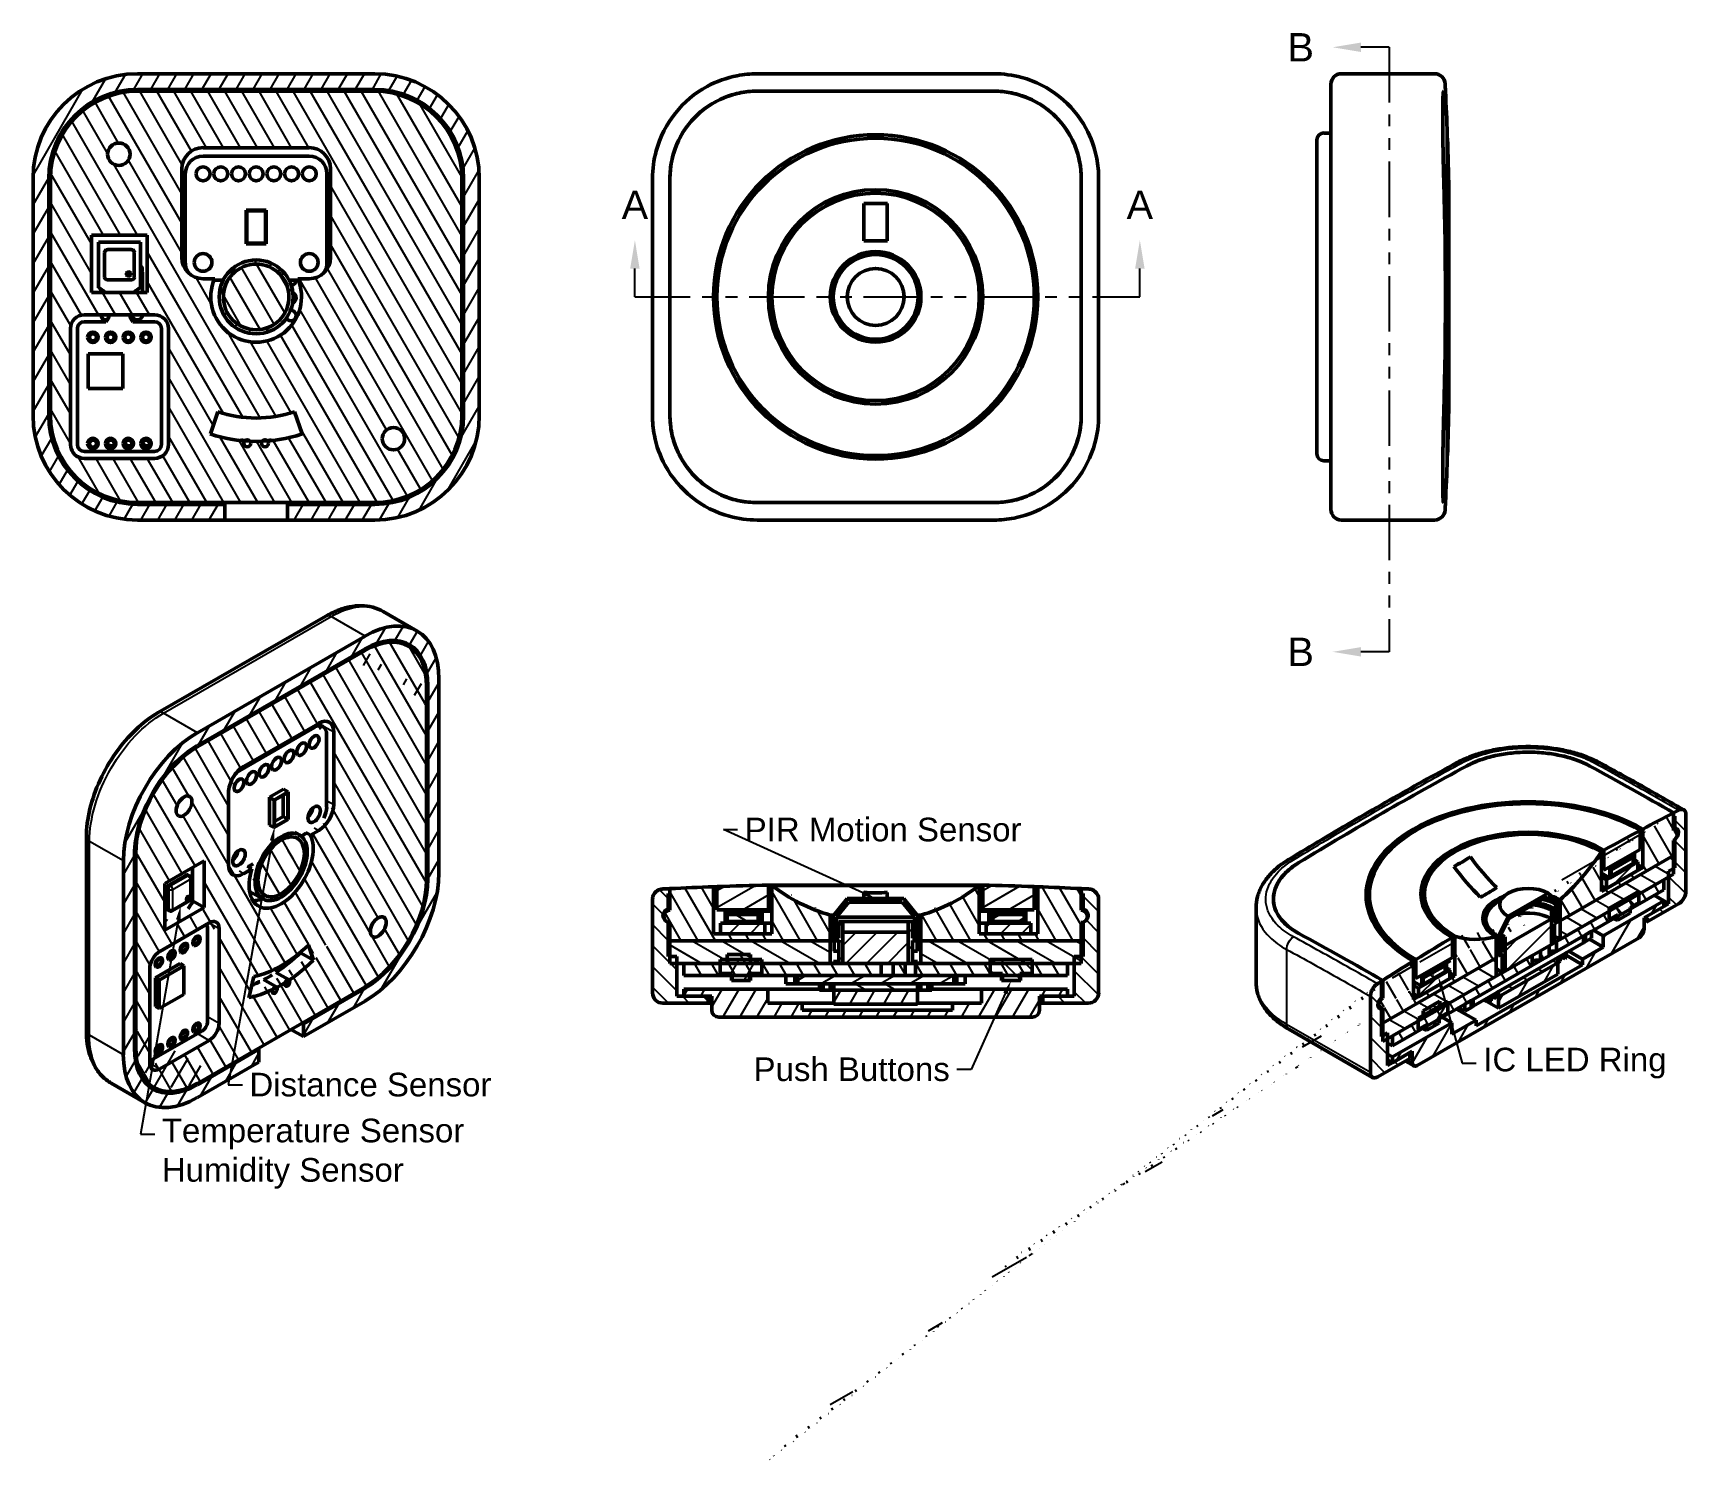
# Model space of a CAD drawing. Header units: inches. Extents: x 0.9 to 14.9, y -1.6 to 10.6.
import ezdxf
from ezdxf import colors
from ezdxf.entities.mleader import LeaderData, LeaderLine
from ezdxf.math import Vec2, Vec3

# ---------------------------------------------------------------- set-up
doc = ezdxf.new("R2010")
doc.units = ezdxf.units.IN
doc.header["$LTSCALE"] = 0.75
doc.header["$MEASUREMENT"] = 0
doc.linetypes.add('PHANTOM2', pattern=[1.25, 0.625, -0.125, 0.125, -0.125, 0.125, -0.125])
for name, color, linetype, lineweight in [('Annotations', 7, 'Continuous', 25), ('Hatching', 7, 'Continuous', 25), ('Visible', 7, 'Continuous', 50), ('Visible Narrow', 7, 'Continuous', 25)]:
    doc.layers.add(name, color=color, linetype=linetype, lineweight=lineweight)
doc.styles.get("Standard").update_dxf_attribs({"font": 'arial.ttf'})

msp = doc.modelspace()

# ---------------------------------------------------------------- texts
at = {"layer": 'Annotations', "char_height": 0.24, "attachment_point": 5}
for s, insert in [('B', (11.668, 10.446)), ('A', (6.028, 9.112)), ('A', (10.305, 9.112)), ('B', (11.668, 5.326))]:
    msp.add_mtext(s, dxfattribs=dict(at, insert=insert))

# ---------------------------------------------------------------- hatches: boundary and pattern name
at = {"layer": 'Hatching'}
h = msp.add_hatch(dxfattribs=at)
h.set_pattern_fill('ANSI31', color=256, angle=15, style=0)
edge = h.paths.add_edge_path(flags=0)
edge.add_ellipse((3.824, 9.336), major_axis=(0, 0.753), ratio=1, start_angle=-90, end_angle=0, ccw=False)
edge.add_line((4.577, 9.336), (4.577, 7.328))
edge.add_ellipse((3.824, 7.328), major_axis=(0.753, 0), ratio=1, start_angle=-90, end_angle=0, ccw=False)
edge.add_line((3.824, 6.575), (3.086, 6.575))
edge.add_line((3.086, 6.575), (3.086, 6.442))
edge.add_line((3.086, 6.442), (3.824, 6.442))
edge.add_ellipse((3.824, 7.328), major_axis=(0, -0.886), ratio=1, start_angle=0, end_angle=90)
edge.add_line((4.71, 7.328), (4.71, 9.336))
edge.add_ellipse((3.824, 9.336), major_axis=(0.886, 0), ratio=1, start_angle=0, end_angle=90)
edge.add_line((3.824, 10.222), (1.816, 10.222))
edge.add_ellipse((1.816, 9.336), major_axis=(0, 0.886), ratio=1, start_angle=0, end_angle=90)
edge.add_line((0.931, 9.336), (0.931, 7.328))
edge.add_ellipse((1.816, 7.328), major_axis=(-0.886, 0), ratio=1, start_angle=0, end_angle=90)
edge.add_line((1.816, 6.442), (2.555, 6.442))
edge.add_line((2.555, 6.442), (2.555, 6.575))
edge.add_line((2.555, 6.575), (1.816, 6.575))
edge.add_ellipse((1.816, 7.328), major_axis=(0, -0.753), ratio=1, start_angle=270, end_angle=360, ccw=False)
edge.add_line((1.063, 7.328), (1.063, 9.336))
edge.add_ellipse((1.816, 9.336), major_axis=(-0.753, 0), ratio=1, start_angle=270, end_angle=360, ccw=False)
edge.add_line((1.816, 10.089), (3.824, 10.089))
h = msp.add_hatch(dxfattribs=at)
h.set_pattern_fill('ANSI31', color=256, angle=75, style=0)
edge = h.paths.add_edge_path(flags=0)
edge.add_ellipse((1.816, 9.336), major_axis=(0, 0.738), ratio=1, start_angle=360, end_angle=450)
edge.add_line((1.078, 9.336), (1.078, 7.328))
edge.add_ellipse((1.816, 7.328), major_axis=(-0.738, 0), ratio=1, start_angle=360, end_angle=450)
edge.add_line((1.816, 6.59), (3.824, 6.59))
edge.add_ellipse((3.824, 7.328), major_axis=(0, -0.738), ratio=1, start_angle=360, end_angle=450)
edge.add_line((4.562, 7.328), (4.562, 9.336))
edge.add_ellipse((3.824, 9.336), major_axis=(0.738, 0), ratio=1, start_angle=0, end_angle=90)
edge.add_line((3.824, 10.074), (1.816, 10.074))
edge = h.paths.add_edge_path(flags=0)
edge.add_line((2.191, 8.666), (2.191, 9.416))
edge.add_ellipse((2.37, 9.416), major_axis=(-0.18, 0), ratio=1, start_angle=-90, end_angle=0, ccw=False)
edge.add_line((2.37, 9.595), (3.27, 9.595))
edge.add_ellipse((3.27, 9.416), major_axis=(0, 0.18), ratio=1, start_angle=-90, end_angle=0, ccw=False)
edge.add_line((3.45, 9.416), (3.45, 8.666))
edge.add_ellipse((3.27, 8.666), major_axis=(0.18, 0), ratio=1, start_angle=270, end_angle=360, ccw=False)
edge.add_line((3.27, 8.486), (3.172, 8.486))
edge.add_ellipse((2.82, 8.332), major_axis=(0.352, 0.154), ratio=1, start_angle=-227.3488, end_angle=0, ccw=False)
edge.add_line((2.469, 8.486), (2.37, 8.486))
edge.add_ellipse((2.37, 8.666), major_axis=(0, -0.18), ratio=1, start_angle=-90, end_angle=0, ccw=False)
h.paths.add_polyline_path([(1.898, 8.37), (1.426, 8.37), (1.426, 8.855), (1.898, 8.855)], flags=0)
edge = h.paths.add_edge_path(flags=0)
edge.add_line((1.959, 6.964), (1.365, 6.964))
edge.add_ellipse((1.365, 7.082), major_axis=(0, -0.118), ratio=1, start_angle=270, end_angle=360, ccw=False)
edge.add_line((1.247, 7.082), (1.247, 8.063))
edge.add_ellipse((1.365, 8.063), major_axis=(-0.118, 0), ratio=1, start_angle=-90, end_angle=0, ccw=False)
edge.add_line((1.365, 8.181), (1.959, 8.181))
edge.add_ellipse((1.959, 8.063), major_axis=(0, 0.118), ratio=1, start_angle=270, end_angle=360, ccw=False)
edge.add_line((2.077, 8.063), (2.077, 7.082))
edge.add_ellipse((1.959, 7.082), major_axis=(0.118, 0), ratio=1, start_angle=270, end_angle=360, ccw=False)
edge = h.paths.add_edge_path(flags=0)
edge.add_ellipse((3.983, 7.131), major_axis=(-0.0948, 0), ratio=1, start_angle=0, end_angle=360, ccw=False)
edge = h.paths.add_edge_path(flags=0)
edge.add_ellipse((1.657, 9.54), major_axis=(-0.0948, 0), ratio=1, start_angle=0, end_angle=360, ccw=False)
edge = h.paths.add_edge_path(flags=0)
edge.add_ellipse((2.82, 8.332), major_axis=(0.389, -1.161), ratio=1, start_angle=346.0335, end_angle=360, ccw=False)
edge.add_ellipse((2.82, 8.332), major_axis=(0.097, -1.22), ratio=1, start_angle=357.8223, end_angle=360, ccw=False)
edge.add_ellipse((2.82, 8.332), major_axis=(0.051, -1.223), ratio=1, start_angle=355.2555, end_angle=360, ccw=False)
edge.add_ellipse((2.82, 8.332), major_axis=(-0.051, -1.223), ratio=1, start_angle=-2.1777, end_angle=0, ccw=False)
edge.add_ellipse((2.82, 8.332), major_axis=(-0.097, -1.22), ratio=1, start_angle=-13.9665, end_angle=0, ccw=False)
edge.add_line((2.432, 7.171), (2.494, 7.359))
edge.add_ellipse((2.82, 8.332), major_axis=(-0.326, -0.973), ratio=1, start_angle=360, end_angle=397.0331)
edge.add_line((3.146, 7.359), (3.209, 7.171))
h = msp.add_hatch(dxfattribs=at)
h.set_pattern_fill('ANSI31', color=256, angle=-15, style=0)
h.paths.add_polyline_path([(2.905, 9.067), (2.736, 9.067), (2.736, 8.78), (2.905, 8.78)], flags=0)
h.paths.add_polyline_path([(2.742, 9.061), (2.899, 9.061), (2.899, 8.786), (2.742, 8.786)], flags=0)
h = msp.add_hatch(dxfattribs=at)
h.set_pattern_fill('ANSI31', color=256, angle=15, style=0)
edge = h.paths.add_edge_path(flags=0)
edge.add_ellipse((2.82, 8.332), major_axis=(0.313, 0), ratio=1, start_angle=0, end_angle=360)
edge = h.paths.add_edge_path(flags=0)
edge.add_ellipse((2.82, 8.332), major_axis=(-0.278, 0), ratio=1, start_angle=0, end_angle=360, ccw=False)
h = msp.add_hatch(dxfattribs=at)
h.set_pattern_fill('ANSI31', color=256, angle=75, style=0)
edge = h.paths.add_edge_path(flags=0)
edge.add_ellipse((2.82, 8.332), major_axis=(0.278, 0), ratio=1, start_angle=0, end_angle=360)
h = msp.add_hatch(dxfattribs=at)
h.set_pattern_fill('ANSI31', color=256, style=0)
edge = h.paths.add_edge_path(flags=0)
edge.add_ellipse((2.745, 7.092), major_axis=(-0.0295, 0), ratio=1, start_angle=0, end_angle=214.5435)
edge.add_ellipse((2.745, 7.092), major_axis=(0.0243, 0.0167), ratio=1, start_angle=360, end_angle=463.9907)
edge.add_ellipse((2.745, 7.092), major_axis=(-0.0221, 0.0196), ratio=1, start_angle=360, end_angle=401.4658)
h = msp.add_hatch(dxfattribs=at)
h.set_pattern_fill('ANSI31', color=256, angle=90, style=0)
edge = h.paths.add_edge_path(flags=0)
edge.add_ellipse((2.895, 7.092), major_axis=(-0.0295, 0), ratio=1, start_angle=0, end_angle=221.4658)
edge.add_ellipse((2.895, 7.092), major_axis=(0.0221, 0.0196), ratio=1, start_angle=360, end_angle=463.9907)
edge.add_ellipse((2.895, 7.092), major_axis=(-0.0243, 0.0167), ratio=1, start_angle=360, end_angle=394.5435)
h = msp.add_hatch(dxfattribs=at)
h.set_pattern_fill('ANSI31', color=256, angle=15, style=0)
edge = h.paths.add_edge_path(flags=0)
edge.add_ellipse((3.742, 4.734), major_axis=(0.376, 0.652), ratio=0.578093, start_angle=0, end_angle=44.8892, ccw=False)
edge.add_ellipse((3.742, 4.734), major_axis=(0.376, 0.652), ratio=0.578093, start_angle=-45.1108, end_angle=0, ccw=False)
edge.add_line((4.274, 5.041), (4.274, 3.399))
edge.add_ellipse((3.742, 3.093), major_axis=(-0.376, -0.652), ratio=0.578093, start_angle=44.8892, end_angle=134.8892, ccw=False)
edge.add_line((3.742, 2.477), (3.22, 2.176))
edge.add_line((3.22, 2.176), (3.22, 2.068))
edge.add_line((3.22, 2.068), (3.742, 2.368))
edge.add_ellipse((3.742, 3.093), major_axis=(0.442, 0.768), ratio=0.578093, start_angle=224.8892, end_angle=314.8892)
edge.add_line((4.368, 3.453), (4.368, 5.095))
edge.add_ellipse((3.742, 4.734), major_axis=(0.442, 0.768), ratio=0.578093, start_angle=314.8892, end_angle=360)
edge.add_ellipse((3.742, 4.734), major_axis=(0.442, 0.768), ratio=0.578093, start_angle=0, end_angle=44.8892)
edge.add_line((3.742, 5.458), (2.322, 4.641))
edge.add_ellipse((2.322, 3.917), major_axis=(-0.442, -0.768), ratio=0.578093, start_angle=224.8892, end_angle=314.8892)
edge.add_line((1.696, 3.556), (1.696, 1.914))
edge.add_ellipse((2.322, 2.275), major_axis=(-0.442, -0.768), ratio=0.578093, start_angle=314.8892, end_angle=360)
edge.add_ellipse((2.322, 2.275), major_axis=(-0.442, -0.768), ratio=0.578093, start_angle=0, end_angle=44.8892)
edge.add_line((2.322, 1.551), (2.844, 1.851))
edge.add_line((2.844, 1.851), (2.844, 1.96))
edge.add_line((2.844, 1.96), (2.322, 1.659))
edge.add_ellipse((2.322, 2.275), major_axis=(-0.376, -0.652), ratio=0.578093, start_angle=0, end_angle=44.8892, ccw=False)
edge.add_ellipse((2.322, 2.275), major_axis=(-0.376, -0.652), ratio=0.578093, start_angle=-45.1108, end_angle=0, ccw=False)
edge.add_line((1.79, 1.968), (1.79, 3.61))
edge.add_ellipse((2.322, 3.917), major_axis=(0.376, 0.652), ratio=0.578093, start_angle=44.8892, end_angle=134.8892, ccw=False)
edge.add_line((2.322, 4.532), (3.742, 5.35))
h = msp.add_hatch(dxfattribs=at)
h.set_pattern_fill('ANSI31', color=256, angle=75, style=0)
edge = h.paths.add_edge_path(flags=0)
edge.add_ellipse((2.322, 3.917), major_axis=(-0.368, -0.64), ratio=0.578093, start_angle=224.8892, end_angle=314.8892)
edge.add_line((1.8, 3.616), (1.8, 1.974))
edge.add_ellipse((2.322, 2.275), major_axis=(-0.368, -0.64), ratio=0.578093, start_angle=314.8892, end_angle=360)
edge.add_ellipse((2.322, 2.275), major_axis=(-0.368, -0.64), ratio=0.578093, start_angle=360, end_angle=404.8892)
edge.add_line((2.322, 1.671), (3.742, 2.489))
edge.add_ellipse((3.742, 3.093), major_axis=(0.368, 0.64), ratio=0.578093, start_angle=224.8892, end_angle=314.8892)
edge.add_line((4.264, 3.393), (4.264, 5.035))
edge.add_ellipse((3.742, 4.734), major_axis=(0.368, 0.64), ratio=0.578093, start_angle=314.8892, end_angle=360)
edge.add_ellipse((3.742, 4.734), major_axis=(0.368, 0.64), ratio=0.578093, start_angle=360, end_angle=404.8892)
edge.add_line((3.742, 5.338), (2.322, 4.52))
edge = h.paths.add_edge_path(flags=0)
edge.add_line((2.587, 3.521), (2.587, 4.134))
edge.add_ellipse((2.714, 4.207), major_axis=(0.09, 0.156), ratio=0.578093, start_angle=44.8892, end_angle=134.8892, ccw=False)
edge.add_line((2.714, 4.354), (3.35, 4.72))
edge.add_ellipse((3.35, 4.574), major_axis=(0.09, 0.156), ratio=0.578093, start_angle=0, end_angle=44.8892, ccw=False)
edge.add_ellipse((3.35, 4.574), major_axis=(0.09, 0.156), ratio=0.578093, start_angle=314.8892, end_angle=360, ccw=False)
edge.add_line((3.477, 4.647), (3.477, 4.034))
edge.add_ellipse((3.35, 3.961), major_axis=(-0.09, -0.156), ratio=0.578093, start_angle=44.8892, end_angle=134.8892, ccw=False)
edge.add_line((3.35, 3.814), (3.28, 3.774))
edge.add_ellipse((3.032, 3.505), major_axis=(-0.192, -0.333), ratio=0.578093, start_angle=0, end_angle=158.5636, ccw=False)
edge.add_ellipse((3.032, 3.505), major_axis=(-0.192, -0.333), ratio=0.578093, start_angle=-68.7852, end_angle=0, ccw=False)
edge.add_line((2.783, 3.487), (2.714, 3.447))
edge.add_ellipse((2.714, 3.594), major_axis=(-0.09, -0.156), ratio=0.578093, start_angle=0, end_angle=44.8892, ccw=False)
edge.add_ellipse((2.714, 3.594), major_axis=(-0.09, -0.156), ratio=0.578093, start_angle=314.8892, end_angle=360, ccw=False)
h.paths.add_polyline_path([(2.38, 3.16), (2.046, 2.968), (2.046, 3.364), (2.38, 3.557)], flags=0)
edge = h.paths.add_edge_path(flags=0)
edge.add_line((2.423, 2.035), (2.003, 1.793))
edge.add_ellipse((2.003, 1.89), major_axis=(-0.059, -0.102), ratio=0.578093, start_angle=0, end_angle=44.8892, ccw=False)
edge.add_ellipse((2.003, 1.89), major_axis=(-0.059, -0.102), ratio=0.578093, start_angle=-45.1108, end_angle=0, ccw=False)
edge.add_line((1.919, 1.842), (1.919, 2.644))
edge.add_ellipse((2.003, 2.692), major_axis=(0.059, 0.102), ratio=0.578093, start_angle=44.8892, end_angle=134.8892, ccw=False)
edge.add_line((2.003, 2.789), (2.423, 3.031))
edge.add_ellipse((2.423, 2.934), major_axis=(0.059, 0.102), ratio=0.578093, start_angle=0, end_angle=44.8892, ccw=False)
edge.add_ellipse((2.423, 2.934), major_axis=(0.059, 0.102), ratio=0.578093, start_angle=-45.1108, end_angle=0, ccw=False)
edge.add_line((2.507, 2.982), (2.507, 2.18))
edge.add_ellipse((2.423, 2.132), major_axis=(-0.059, -0.102), ratio=0.578093, start_angle=44.8892, end_angle=134.8892, ccw=False)
edge = h.paths.add_edge_path(flags=0)
edge.add_ellipse((3.854, 2.996), major_axis=(-0.0473, -0.0822), ratio=0.578093, start_angle=0, end_angle=134.8892, ccw=False)
edge.add_ellipse((3.854, 2.996), major_axis=(-0.0473, -0.0822), ratio=0.578093, start_angle=-180, end_angle=0, ccw=False)
edge.add_ellipse((3.854, 2.996), major_axis=(0.0473, 0.0822), ratio=0.578093, start_angle=314.8892, end_angle=360, ccw=False)
edge = h.paths.add_edge_path(flags=0)
edge.add_ellipse((2.209, 4.019), major_axis=(-0.0473, -0.0822), ratio=0.578093, start_angle=0, end_angle=134.8892, ccw=False)
edge.add_ellipse((2.209, 4.019), major_axis=(-0.0473, -0.0822), ratio=0.578093, start_angle=180, end_angle=360, ccw=False)
edge.add_ellipse((2.209, 4.019), major_axis=(0.0473, 0.0822), ratio=0.578093, start_angle=314.8892, end_angle=360, ccw=False)
edge = h.paths.add_edge_path(flags=0)
edge.add_ellipse((3.032, 3.505), major_axis=(-0.611, -1.061), ratio=0.578093, start_angle=49.4392, end_angle=63.4057, ccw=False)
edge.add_ellipse((3.032, 3.505), major_axis=(-0.611, -1.061), ratio=0.578093, start_angle=47.2615, end_angle=49.4392, ccw=False)
edge.add_ellipse((3.032, 3.505), major_axis=(-0.611, -1.061), ratio=0.578093, start_angle=42.5169, end_angle=47.2615, ccw=False)
edge.add_ellipse((3.032, 3.505), major_axis=(-0.611, -1.061), ratio=0.578093, start_angle=40.3392, end_angle=42.5169, ccw=False)
edge.add_ellipse((3.032, 3.505), major_axis=(-0.611, -1.061), ratio=0.578093, start_angle=26.3727, end_angle=40.3392, ccw=False)
edge.add_line((2.757, 2.397), (2.801, 2.576))
edge.add_ellipse((3.032, 3.505), major_axis=(0.512, 0.889), ratio=0.578093, start_angle=206.3727, end_angle=243.4057)
edge.add_line((3.262, 2.842), (3.307, 2.714))
h = msp.add_hatch(dxfattribs=at)
h.set_pattern_fill('ANSI31', color=256, angle=-15, style=0)
h.paths.add_polyline_path([(3.092, 4.14), (2.972, 4.071), (2.972, 3.837), (3.092, 3.905)], flags=0)
h.paths.add_polyline_path([(2.976, 4.069), (3.087, 4.133), (3.087, 3.908), (2.976, 3.844)], flags=0)
h = msp.add_hatch(dxfattribs=at)
h.set_pattern_fill('ANSI31', color=256, angle=90, style=0)
edge = h.paths.add_edge_path(flags=0)
edge.add_line((14.837, 3.933), (14.837, 3.828))
edge.add_ellipse((14.826, 3.776), major_axis=(0.0295, 0.0512), ratio=0.578093, start_angle=0, end_angle=30.4117, ccw=False)
edge.add_ellipse((14.826, 3.776), major_axis=(0.0295, 0.0512), ratio=0.578093, start_angle=-120.6333, end_angle=0, ccw=False)
edge.add_line((14.837, 3.735), (14.837, 3.498))
edge.add_line((14.837, 3.498), (14.826, 3.492))
edge.add_line((14.826, 3.492), (14.784, 3.468))
edge.add_line((14.784, 3.468), (14.784, 3.42))
edge.add_line((14.784, 3.42), (14.784, 3.193))
edge.add_line((14.784, 3.193), (14.743, 3.169))
edge.add_line((14.743, 3.169), (14.596, 3.085))
edge.add_line((14.596, 3.085), (14.596, 3.037))
edge.add_line((14.596, 3.037), (14.868, 3.193))
edge.add_ellipse((14.868, 3.265), major_axis=(0.0442, 0.0768), ratio=0.578093, start_angle=224.8892, end_angle=314.8892)
edge.add_line((14.931, 3.301), (14.931, 3.947))
edge.add_spline(control_points=[(14.931, 3.947), (14.931, 3.956), (14.929, 3.963), (14.924, 3.977), (14.92, 3.983), (14.913, 3.987), (14.913, 3.987), (14.912, 3.988)], knot_values=[-0.22865, -0.22865, -0.22865, -0.22865, -0.17579, -0.17579, -0.117193, -0.117193, -0.110223, -0.110223, -0.110223, -0.110223], degree=3, periodic=0)
edge.add_spline(control_points=[(14.912, 3.988), (14.907, 3.991), (14.901, 3.992), (14.887, 3.992), (14.879, 3.989), (14.871, 3.985)], knot_values=[-0.110223, -0.110223, -0.110223, -0.110223, -0.058597, -0.058597, 0, 0, 0, 0], degree=3, periodic=0)
edge.add_ellipse((13.806, -20.737), major_axis=(-14.735, -25.588), ratio=0.578093, start_angle=221.9645, end_angle=222.088)
edge.add_line((14.826, 3.962), (14.826, 3.927))
edge.add_line((14.826, 3.927), (14.837, 3.933))
edge = h.paths.add_edge_path(flags=0)
edge.add_line((12.352, 2.398), (12.352, 2.502))
edge.add_line((12.352, 2.502), (12.362, 2.508))
edge.add_line((12.362, 2.508), (12.362, 2.543))
edge.add_ellipse((13.383, -20.981), major_axis=(-14.735, -25.588), ratio=0.578093, start_angle=227.6904, end_angle=227.8139)
edge.add_spline(control_points=[(12.317, 2.515), (12.31, 2.51), (12.303, 2.504), (12.289, 2.489), (12.282, 2.479), (12.27, 2.459), (12.266, 2.449), (12.26, 2.428), (12.258, 2.418), (12.258, 2.408)], knot_values=[-0.22865, -0.22865, -0.22865, -0.22865, -0.17579, -0.17579, -0.117193, -0.117193, -0.058597, -0.058597, 0, 0, 0, 0], degree=3, periodic=0)
edge.add_line((12.258, 2.408), (12.258, 1.762))
edge.add_ellipse((12.321, 1.798), major_axis=(-0.0442, -0.0768), ratio=0.578093, start_angle=314.8892, end_angle=360)
edge.add_ellipse((12.321, 1.798), major_axis=(-0.0442, -0.0768), ratio=0.578093, start_angle=0, end_angle=44.8892)
edge.add_line((12.321, 1.726), (12.592, 1.882))
edge.add_line((12.592, 1.882), (12.592, 1.931))
edge.add_line((12.592, 1.931), (12.529, 1.894))
edge.add_line((12.529, 1.894), (12.512, 1.884))
edge.add_line((12.512, 1.884), (12.446, 1.846))
edge.add_line((12.446, 1.846), (12.404, 1.822))
edge.add_line((12.404, 1.822), (12.404, 2.049))
edge.add_line((12.404, 2.049), (12.404, 2.098))
edge.add_line((12.404, 2.098), (12.362, 2.073))
edge.add_line((12.362, 2.073), (12.352, 2.067))
edge.add_line((12.352, 2.067), (12.352, 2.304))
edge.add_ellipse((12.362, 2.357), major_axis=(-0.0295, -0.0512), ratio=0.578093, start_angle=0, end_angle=30.4117, ccw=False)
edge.add_ellipse((12.362, 2.357), major_axis=(-0.0295, -0.0512), ratio=0.578093, start_angle=239.3667, end_angle=360, ccw=False)
h = msp.add_hatch(dxfattribs=at)
h.set_pattern_fill('ANSI31', color=256, angle=75, style=0)
edge = h.paths.add_edge_path(flags=0)
edge.add_ellipse((13.594, 4.181), major_axis=(-0.705, -1.225), ratio=0.578093, start_angle=60.648, end_angle=83.3165, ccw=False)
edge.add_line((13.866, 3.225), (13.866, 3.048))
edge.add_line((13.866, 3.048), (13.938, 3.09))
edge.add_line((13.938, 3.09), (14.742, 3.553))
edge.add_line((14.742, 3.553), (14.826, 3.601))
edge.add_line((14.826, 3.601), (14.826, 3.727))
edge.add_ellipse((14.826, 3.77), major_axis=(0.0258, 0.0448), ratio=0.578093, start_angle=224.8892, end_angle=360)
edge.add_ellipse((14.826, 3.77), major_axis=(0.0258, 0.0448), ratio=0.578093, start_angle=360, end_angle=404.8892)
edge.add_line((14.826, 3.812), (14.826, 3.927))
edge.add_line((14.826, 3.927), (14.826, 3.962))
edge.add_ellipse((13.806, -20.737), major_axis=(-14.735, -25.588), ratio=0.578093, start_angle=222.088, end_angle=222.8049)
edge.add_line((14.565, 3.825), (14.565, 3.499))
edge.add_line((14.565, 3.499), (14.523, 3.475))
edge.add_line((14.523, 3.475), (14.257, 3.322))
edge.add_line((14.257, 3.322), (14.215, 3.297))
edge.add_line((14.215, 3.297), (14.215, 3.633))
edge = h.paths.add_edge_path(flags=0)
edge.add_line((12.362, 2.182), (12.658, 2.352))
edge.add_line((12.658, 2.352), (12.779, 2.422))
edge.add_line((12.779, 2.422), (12.797, 2.433))
edge.add_line((12.797, 2.433), (13.284, 2.713))
edge.add_line((13.284, 2.713), (13.323, 2.735))
edge.add_line((13.323, 2.735), (13.323, 2.912))
edge.add_ellipse((13.594, 4.181), major_axis=(-0.705, -1.225), ratio=0.578093, start_angle=6.4619, end_angle=29.1304, ccw=False)
edge.add_line((12.973, 2.918), (12.973, 2.582))
edge.add_line((12.973, 2.582), (12.931, 2.558))
edge.add_line((12.931, 2.558), (12.755, 2.457))
edge.add_line((12.755, 2.457), (12.737, 2.446))
edge.add_line((12.737, 2.446), (12.665, 2.405))
edge.add_line((12.665, 2.405), (12.623, 2.381))
edge.add_line((12.623, 2.381), (12.623, 2.706))
edge.add_ellipse((13.383, -20.981), major_axis=(-14.735, -25.588), ratio=0.578093, start_angle=226.9735, end_angle=227.6904)
edge.add_line((12.362, 2.543), (12.362, 2.508))
edge.add_line((12.362, 2.508), (12.362, 2.393))
edge.add_ellipse((12.362, 2.351), major_axis=(-0.0258, -0.0448), ratio=0.578093, start_angle=224.8892, end_angle=360)
edge.add_ellipse((12.362, 2.351), major_axis=(-0.0258, -0.0448), ratio=0.578093, start_angle=360, end_angle=404.8892)
edge.add_line((12.362, 2.308), (12.362, 2.182))
h = msp.add_hatch(dxfattribs=at)
h.set_pattern_fill('ANSI31', color=256, angle=15, style=0)
edge = h.paths.add_edge_path(flags=0)
edge.add_ellipse((3.032, 3.505), major_axis=(-0.156, -0.271), ratio=0.578093, start_angle=314.8892, end_angle=360)
edge.add_ellipse((3.032, 3.505), major_axis=(-0.156, -0.271), ratio=0.578093, start_angle=0, end_angle=180)
edge.add_ellipse((3.032, 3.505), major_axis=(0.156, 0.271), ratio=0.578093, start_angle=0, end_angle=134.8892)
edge = h.paths.add_edge_path(flags=0)
edge.add_ellipse((3.032, 3.505), major_axis=(0.139, 0.241), ratio=0.578093, start_angle=89.5946, end_angle=134.8892, ccw=False)
edge.add_ellipse((3.032, 3.505), major_axis=(0.139, 0.241), ratio=0.578093, start_angle=0.1838, end_angle=89.5946, ccw=False)
edge.add_ellipse((3.032, 3.505), major_axis=(0.139, 0.241), ratio=0.578093, start_angle=0, end_angle=0.1838, ccw=False)
edge.add_ellipse((3.032, 3.505), major_axis=(0.139, 0.241), ratio=0.578093, start_angle=350.6148, end_angle=360, ccw=False)
edge.add_ellipse((3.032, 3.505), major_axis=(-0.139, -0.241), ratio=0.578093, start_angle=9.3852, end_angle=170.6148, ccw=False)
edge.add_ellipse((3.032, 3.505), major_axis=(-0.139, -0.241), ratio=0.578093, start_angle=0, end_angle=9.3852, ccw=False)
edge.add_ellipse((3.032, 3.505), major_axis=(-0.139, -0.241), ratio=0.578093, start_angle=314.8892, end_angle=360, ccw=False)
h = msp.add_hatch(dxfattribs=at)
h.set_pattern_fill('ANSI31', color=256, angle=-15, style=0)
edge = h.paths.add_edge_path(flags=0)
edge.add_line((14.544, 3.653), (14.544, 3.813))
edge.add_ellipse((13.806, -20.737), major_axis=(-14.735, -25.588), ratio=0.578093, start_angle=222.8622, end_angle=223.7077)
edge.add_line((14.236, 3.646), (14.236, 3.476))
edge.add_line((14.236, 3.476), (14.544, 3.653))
edge = h.paths.add_edge_path(flags=0)
edge.add_line((12.644, 2.719), (12.644, 2.559))
edge.add_line((12.644, 2.559), (12.952, 2.737))
edge.add_line((12.952, 2.737), (12.952, 2.907))
edge.add_ellipse((13.383, -20.981), major_axis=(-14.735, -25.588), ratio=0.578093, start_angle=226.0707, end_angle=226.9162)
h = msp.add_hatch(dxfattribs=at)
h.set_pattern_fill('ANSI31', color=256, angle=75, style=0)
edge = h.paths.add_edge_path(flags=0)
edge.add_ellipse((3.032, 3.505), major_axis=(-0.139, -0.241), ratio=0.578093, start_angle=314.8892, end_angle=360)
edge.add_ellipse((3.032, 3.505), major_axis=(-0.139, -0.241), ratio=0.578093, start_angle=0, end_angle=9.3852)
edge.add_ellipse((3.032, 3.505), major_axis=(0.139, 0.241), ratio=0.578093, start_angle=189.3852, end_angle=350.6148)
edge.add_ellipse((3.032, 3.505), major_axis=(0.139, 0.241), ratio=0.578093, start_angle=350.6148, end_angle=360)
edge.add_ellipse((3.032, 3.505), major_axis=(0.139, 0.241), ratio=0.578093, start_angle=0, end_angle=0.1838)
edge.add_ellipse((3.032, 3.505), major_axis=(-0.139, -0.241), ratio=0.578093, start_angle=180.1838, end_angle=269.5946)
edge.add_ellipse((3.032, 3.505), major_axis=(-0.139, -0.241), ratio=0.578093, start_angle=269.5946, end_angle=314.8892)
h = msp.add_hatch(dxfattribs=at)
h.set_pattern_fill('ANSI31', color=256, angle=105, style=0)
h.paths.add_polyline_path([(14.826, 3.601), (14.742, 3.553), (13.938, 3.09), (13.866, 3.048), (13.866, 2.891), (13.991, 2.963), (14.075, 3.011), (14.281, 3.13), (14.358, 3.174), (14.531, 3.274), (14.588, 3.307), (14.743, 3.396), (14.784, 3.42), (14.826, 3.444), (14.826, 3.492)], flags=0)
h.paths.add_polyline_path([(13.323, 2.735), (13.284, 2.713), (12.797, 2.433), (12.779, 2.422), (12.658, 2.352), (12.362, 2.182), (12.362, 2.073), (12.362, 2.037), (12.362, 2.025), (12.373, 2.031), (12.404, 2.049), (12.446, 2.073), (12.663, 2.198), (12.706, 2.223), (12.794, 2.274), (12.845, 2.303), (12.913, 2.342), (12.915, 2.343), (12.934, 2.354), (13.099, 2.449), (13.323, 2.578)], flags=0)
h = msp.add_hatch(dxfattribs=at)
h.set_pattern_fill('ANSI31', color=256, style=0)
h.paths.add_polyline_path([(14.523, 3.475), (14.523, 3.547), (14.495, 3.531), (14.458, 3.51), (14.286, 3.41), (14.257, 3.394), (14.257, 3.322)], flags=0)
h.paths.add_polyline_path([(12.665, 2.477), (12.665, 2.405), (12.737, 2.446), (12.755, 2.457), (12.931, 2.558), (12.931, 2.63), (12.903, 2.614), (12.871, 2.596), (12.694, 2.494)], flags=0)
h = msp.add_hatch(dxfattribs=at)
h.set_pattern_fill('ANSI31', color=256, angle=15, style=0)
h.paths.add_polyline_path([(14.495, 3.531), (14.495, 3.615), (14.483, 3.609), (14.483, 3.584), (14.483, 3.569), (14.483, 3.542), (14.483, 3.536), (14.447, 3.515), (14.297, 3.429), (14.297, 3.477), (14.297, 3.502), (14.286, 3.495), (14.286, 3.41), (14.458, 3.51)], flags=0)
h = msp.add_hatch(dxfattribs=at)
h.set_pattern_fill('ANSI31', color=256, style=0)
h.paths.add_polyline_path([(14.297, 3.502), (14.297, 3.477), (14.401, 3.537), (14.443, 3.561), (14.47, 3.577), (14.483, 3.584), (14.483, 3.609)], flags=0)
h = msp.add_hatch(dxfattribs=at)
h.set_pattern_fill('ANSI31', color=256, angle=-15, style=0)
h.paths.add_polyline_path([(14.483, 3.536), (14.483, 3.542), (14.483, 3.569), (14.483, 3.584), (14.47, 3.577), (14.443, 3.561), (14.401, 3.537), (14.297, 3.477), (14.297, 3.429), (14.447, 3.515)], flags=0)
h = msp.add_hatch(dxfattribs=at)
h.set_pattern_fill('ANSI31', color=256, angle=75, style=0)
h.paths.add_polyline_path([(13.7, 2.795), (13.7, 2.711), (13.771, 2.752), (13.771, 2.837)], flags=0)
h.paths.add_polyline_path([(14.743, 3.311), (14.743, 3.396), (14.588, 3.307), (14.531, 3.274), (14.358, 3.174), (14.281, 3.13), (14.075, 3.011), (13.991, 2.963), (13.866, 2.891), (13.833, 2.872), (13.833, 2.788), (13.847, 2.796), (13.889, 2.82), (14.062, 2.92), (14.08, 2.93), (14.131, 2.959), (14.354, 3.088), (14.431, 3.132), (14.433, 3.133), (14.458, 3.147)], flags=0)
h.paths.add_polyline_path([(12.446, 2.073), (12.446, 1.989), (12.736, 2.156), (12.815, 2.201), (12.84, 2.216), (13.057, 2.341), (13.111, 2.372), (13.129, 2.382), (13.172, 2.407), (13.627, 2.669), (13.627, 2.753), (13.398, 2.622), (13.373, 2.607), (13.323, 2.578), (13.099, 2.449), (12.934, 2.354), (12.915, 2.343), (12.913, 2.342), (12.845, 2.303), (12.794, 2.274), (12.706, 2.223), (12.663, 2.198)], flags=0)
h = msp.add_hatch(dxfattribs=at)
h.set_pattern_fill('ANSI31', color=256, angle=90, style=0)
edge = h.paths.add_edge_path(flags=0)
edge.add_line((9.824, 3.278), (9.824, 3.15))
edge.add_ellipse((9.809, 3.093), major_axis=(0.0148, 0.0572), ratio=1, start_angle=208.955, end_angle=360, ccw=False)
edge.add_line((9.824, 3.035), (9.824, 2.746))
edge.add_line((9.824, 2.746), (9.809, 2.746))
edge.add_line((9.809, 2.746), (9.75, 2.746))
edge.add_line((9.75, 2.746), (9.75, 2.687))
edge.add_line((9.75, 2.687), (9.75, 2.409))
edge.add_line((9.75, 2.409), (9.691, 2.409))
edge.add_line((9.691, 2.409), (9.484, 2.409))
edge.add_line((9.484, 2.409), (9.484, 2.35))
edge.add_line((9.484, 2.35), (9.868, 2.35))
edge.add_ellipse((9.868, 2.439), major_axis=(0, -0.0886), ratio=1, start_angle=0, end_angle=90)
edge.add_line((9.956, 2.439), (9.956, 3.229))
edge.add_spline(control_points=[(9.956, 3.229), (9.956, 3.239), (9.955, 3.25), (9.947, 3.27), (9.941, 3.28), (9.925, 3.297), (9.916, 3.304), (9.895, 3.314), (9.884, 3.317), (9.872, 3.317)], knot_values=[-0.22865, -0.22865, -0.22865, -0.22865, -0.17579, -0.17579, -0.117193, -0.117193, -0.058597, -0.058597, 0, 0, 0, 0], degree=3, periodic=0)
edge.add_ellipse((8.366, -26.172), major_axis=(1.507, 29.489), ratio=1, start_angle=360, end_angle=360.1235)
edge.add_line((9.809, 3.321), (9.809, 3.278))
edge.add_line((9.809, 3.278), (9.824, 3.278))
edge = h.paths.add_edge_path(flags=0)
edge.add_line((6.31, 3.15), (6.31, 3.278))
edge.add_line((6.31, 3.278), (6.325, 3.278))
edge.add_line((6.325, 3.278), (6.325, 3.321))
edge.add_ellipse((7.768, -26.172), major_axis=(-1.443, 29.492), ratio=1, start_angle=360, end_angle=360.1235)
edge.add_spline(control_points=[(6.261, 3.317), (6.251, 3.317), (6.24, 3.315), (6.22, 3.306), (6.211, 3.299), (6.194, 3.283), (6.188, 3.273), (6.179, 3.252), (6.177, 3.24), (6.177, 3.229)], knot_values=[-0.22865, -0.22865, -0.22865, -0.22865, -0.17579, -0.17579, -0.117193, -0.117193, -0.058597, -0.058597, 0, 0, 0, 0], degree=3, periodic=0)
edge.add_line((6.177, 3.229), (6.177, 2.439))
edge.add_ellipse((6.266, 2.439), major_axis=(-0.0886, 0), ratio=1, start_angle=0, end_angle=90)
edge.add_line((6.266, 2.35), (6.649, 2.35))
edge.add_line((6.649, 2.35), (6.649, 2.409))
edge.add_line((6.649, 2.409), (6.443, 2.409))
edge.add_line((6.443, 2.409), (6.384, 2.409))
edge.add_line((6.384, 2.409), (6.384, 2.687))
edge.add_line((6.384, 2.687), (6.384, 2.746))
edge.add_line((6.384, 2.746), (6.325, 2.746))
edge.add_line((6.325, 2.746), (6.31, 2.746))
edge.add_line((6.31, 2.746), (6.31, 3.035))
edge.add_ellipse((6.325, 3.093), major_axis=(-0.0148, -0.0572), ratio=1, start_angle=208.955, end_angle=360, ccw=False)
h = msp.add_hatch(dxfattribs=at)
h.set_pattern_fill('ANSI31', color=256, angle=75, style=0)
edge = h.paths.add_edge_path(flags=0)
edge.add_ellipse((8.067, 4.456), major_axis=(0.878, -1.107), ratio=1, start_angle=337.3316, end_angle=360, ccw=False)
edge.add_line((8.451, 3.095), (8.451, 2.879))
edge.add_line((8.451, 2.879), (9.809, 2.879))
edge.add_line((9.809, 2.879), (9.809, 3.034))
edge.add_ellipse((9.809, 3.085), major_axis=(0, -0.0517), ratio=1, start_angle=0, end_angle=180)
edge.add_line((9.809, 3.137), (9.809, 3.278))
edge.add_line((9.809, 3.278), (9.809, 3.321))
edge.add_ellipse((8.366, -26.172), major_axis=(1.443, 29.492), ratio=1, start_angle=0, end_angle=0.7169)
edge.add_line((9.44, 3.336), (9.44, 2.938))
edge.add_line((9.44, 2.938), (9.381, 2.938))
edge.add_line((9.381, 2.938), (9.004, 2.938))
edge.add_line((9.004, 2.938), (8.945, 2.938))
edge.add_line((8.945, 2.938), (8.945, 3.348))
edge = h.paths.add_edge_path(flags=0)
edge.add_line((6.325, 2.879), (7.683, 2.879))
edge.add_line((7.683, 2.879), (7.683, 3.095))
edge.add_ellipse((8.067, 4.456), major_axis=(-0.384, -1.36), ratio=1, start_angle=-22.6684, end_angle=0, ccw=False)
edge.add_line((7.188, 3.348), (7.188, 2.938))
edge.add_line((7.188, 2.938), (7.129, 2.938))
edge.add_line((7.129, 2.938), (6.753, 2.938))
edge.add_line((6.753, 2.938), (6.694, 2.938))
edge.add_line((6.694, 2.938), (6.694, 3.336))
edge.add_ellipse((7.768, -26.172), major_axis=(-1.074, 29.508), ratio=1, start_angle=0, end_angle=0.7169)
edge.add_line((6.325, 3.321), (6.325, 3.278))
edge.add_line((6.325, 3.278), (6.325, 3.137))
edge.add_ellipse((6.325, 3.085), major_axis=(0, 0.0517), ratio=1, start_angle=360, end_angle=540)
edge.add_line((6.325, 3.034), (6.325, 2.879))
h = msp.add_hatch(dxfattribs=at)
h.set_pattern_fill('ANSI31', color=256, angle=-15, style=0)
edge = h.paths.add_edge_path(flags=0)
edge.add_line((9.41, 3.142), (9.41, 3.337))
edge.add_ellipse((8.366, -26.172), major_axis=(1.044, 29.509), ratio=1, start_angle=0, end_angle=0.8455)
edge.add_line((8.975, 3.35), (8.975, 3.142))
edge.add_line((8.975, 3.142), (9.41, 3.142))
edge = h.paths.add_edge_path(flags=0)
edge.add_line((6.723, 3.337), (6.723, 3.142))
edge.add_line((6.723, 3.142), (7.159, 3.142))
edge.add_line((7.159, 3.142), (7.159, 3.35))
edge.add_ellipse((7.768, -26.172), major_axis=(-0.609, 29.521), ratio=1, start_angle=0, end_angle=0.8455)
h = msp.add_hatch(dxfattribs=at)
h.set_pattern_fill('ANSI31', color=256, angle=-15, style=0)
h.paths.add_polyline_path([(7.826, 3.236), (7.708, 3.089), (7.708, 2.9), (7.737, 2.9), (7.737, 3.078), (7.84, 3.207), (8.293, 3.207), (8.397, 3.078), (8.397, 2.9), (8.425, 2.9), (8.425, 3.089), (8.307, 3.236)], flags=0)
h = msp.add_hatch(dxfattribs=at)
h.set_pattern_fill('ANSI31', color=256, angle=-15, style=0)
h.paths.add_polyline_path([(13.424, 3.086), (13.341, 2.917), (13.341, 2.762), (13.361, 2.774), (13.361, 2.92), (13.434, 3.068), (13.755, 3.252), (13.828, 3.189), (13.828, 3.043), (13.835, 3.047), (13.84, 3.05), (13.848, 3.054), (13.848, 3.209), (13.764, 3.282)], flags=0)
h = msp.add_hatch(dxfattribs=at)
h.set_pattern_fill('ANSI31', color=256, angle=90, style=0)
h.paths.add_polyline_path([(14.531, 3.204), (14.531, 3.274), (14.531, 3.3), (14.335, 3.187), (14.281, 3.156), (14.281, 3.13), (14.281, 3.059), (14.31, 3.076), (14.354, 3.102), (14.354, 3.088), (14.354, 3.053), (14.458, 3.113), (14.458, 3.147), (14.458, 3.162)], flags=0)
h = msp.add_hatch(dxfattribs=at)
h.set_pattern_fill('ANSI31', color=256, angle=75, style=0)
h.paths.add_polyline_path([(6.793, 3.13), (6.793, 3.027), (7.089, 3.027), (7.089, 3.13), (7.072, 3.13), (7.072, 3.1), (7.072, 3.041), (6.81, 3.041), (6.81, 3.1), (6.81, 3.13)], flags=0)
h = msp.add_hatch(dxfattribs=at)
h.set_pattern_fill('ANSI31', color=256, angle=90, style=0)
h.paths.add_polyline_path([(7.072, 3.1), (7.072, 3.13), (6.81, 3.13), (6.81, 3.1)], flags=0)
h = msp.add_hatch(dxfattribs=at)
h.set_pattern_fill('ANSI31', color=256, angle=105, style=0)
h.paths.add_polyline_path([(6.81, 3.1), (6.81, 3.041), (7.072, 3.041), (7.072, 3.1)], flags=0)
h = msp.add_hatch(dxfattribs=at)
h.set_pattern_fill('ANSI31', color=256, angle=15, style=0)
h.paths.add_polyline_path([(9.34, 3.027), (9.34, 3.13), (9.324, 3.13), (9.324, 3.1), (9.324, 3.041), (9.061, 3.041), (9.061, 3.1), (9.061, 3.13), (9.045, 3.13), (9.045, 3.027)], flags=0)
h = msp.add_hatch(dxfattribs=at)
h.set_pattern_fill('ANSI31', color=256, style=0)
h.paths.add_polyline_path([(9.061, 3.13), (9.061, 3.1), (9.324, 3.1), (9.324, 3.13)], flags=0)
h = msp.add_hatch(dxfattribs=at)
h.set_pattern_fill('ANSI31', color=256, angle=-15, style=0)
h.paths.add_polyline_path([(9.324, 3.041), (9.324, 3.1), (9.061, 3.1), (9.061, 3.041)], flags=0)
h = msp.add_hatch(dxfattribs=at)
h.set_pattern_fill('ANSI31', color=256, angle=15, style=0)
edge = h.paths.add_edge_path(flags=0)
edge.add_line((12.446, 1.895), (12.446, 1.846))
edge.add_line((12.446, 1.846), (12.512, 1.884))
edge.add_line((12.512, 1.884), (12.529, 1.894))
edge.add_line((12.529, 1.894), (12.592, 1.931))
edge.add_line((12.592, 1.931), (12.613, 1.943))
edge.add_line((12.613, 1.943), (12.613, 1.846))
edge.add_ellipse((12.655, 1.87), major_axis=(-0.0295, -0.0512), ratio=0.578093, start_angle=314.8892, end_angle=360)
edge.add_ellipse((12.655, 1.87), major_axis=(-0.0295, -0.0512), ratio=0.578093, start_angle=0, end_angle=44.8892)
edge.add_line((12.655, 1.822), (14.534, 2.904))
edge.add_ellipse((14.534, 2.952), major_axis=(0.0295, 0.0512), ratio=0.578093, start_angle=224.8892, end_angle=314.8892)
edge.add_line((14.576, 2.976), (14.576, 3.073))
edge.add_line((14.576, 3.073), (14.596, 3.085))
edge.add_line((14.596, 3.085), (14.743, 3.169))
edge.add_line((14.743, 3.169), (14.743, 3.217))
edge.add_line((14.743, 3.217), (14.23, 2.922))
edge.add_line((14.23, 2.922), (14.23, 2.825))
edge.add_line((14.23, 2.825), (14.054, 2.724))
edge.add_line((14.054, 2.724), (14.054, 2.676))
edge.add_line((14.054, 2.676), (13.154, 2.158))
edge.add_line((13.154, 2.158), (13.154, 2.206))
edge.add_line((13.154, 2.206), (12.949, 2.088))
edge.add_line((12.949, 2.088), (12.949, 2.184))
edge.add_line((12.949, 2.184), (12.446, 1.895))
h = msp.add_hatch(dxfattribs=at)
h.set_pattern_fill('ANSI31', color=256, angle=105, style=0)
h.paths.add_polyline_path([(13.791, 3.137), (13.791, 3.065), (13.791, 3.061), (13.791, 3.049), (13.791, 2.925), (13.791, 2.876), (13.791, 2.875), (13.791, 2.875), (13.791, 2.848), (13.816, 2.862), (13.816, 3.021), (13.848, 3.04), (13.848, 3.054), (13.84, 3.05), (13.835, 3.047), (13.828, 3.043), (13.816, 3.036), (13.816, 3.152)], flags=0)
h.paths.add_polyline_path([(13.398, 2.622), (13.398, 2.839), (13.398, 2.911), (13.373, 2.897), (13.373, 2.781), (13.361, 2.774), (13.341, 2.762), (13.341, 2.748), (13.373, 2.766), (13.373, 2.607)], flags=0)
h = msp.add_hatch(dxfattribs=at)
h.set_pattern_fill('ANSI31', color=256, style=0)
h.paths.add_polyline_path([(9.381, 2.938), (9.381, 3.027), (9.34, 3.027), (9.045, 3.027), (9.004, 3.027), (9.004, 2.938)], flags=0)
h.paths.add_polyline_path([(6.753, 3.027), (6.753, 2.938), (7.129, 2.938), (7.129, 3.027), (7.089, 3.027), (6.793, 3.027)], flags=0)
h = msp.add_hatch(dxfattribs=at)
h.set_pattern_fill('ANSI31', color=256, angle=105, style=0)
h.paths.add_polyline_path([(8.344, 3.041), (8.344, 2.953), (8.344, 2.687), (8.38, 2.687), (8.38, 2.882), (8.425, 2.882), (8.425, 2.9), (8.397, 2.9), (8.38, 2.9), (8.38, 3.041)], flags=0)
h.paths.add_polyline_path([(7.789, 2.687), (7.789, 2.953), (7.789, 3.041), (7.754, 3.041), (7.754, 2.9), (7.737, 2.9), (7.708, 2.9), (7.708, 2.882), (7.754, 2.882), (7.754, 2.687)], flags=0)
h = msp.add_hatch(dxfattribs=at)
h.set_pattern_fill('ANSI31', color=256, style=0)
h.paths.add_polyline_path([(7.789, 2.953), (7.789, 2.687), (8.113, 2.687), (8.216, 2.687), (8.317, 2.687), (8.344, 2.687), (8.344, 2.953)], flags=0)
h = msp.add_hatch(dxfattribs=at)
h.set_pattern_fill('ANSI31', color=256, angle=-15, style=0)
h.paths.add_polyline_path([(14.062, 2.862), (14.062, 2.92), (13.889, 2.82), (13.847, 2.796), (13.833, 2.788), (13.771, 2.752), (13.7, 2.711), (13.627, 2.669), (13.172, 2.407), (13.129, 2.382), (13.129, 2.324), (13.273, 2.407), (13.282, 2.412), (13.323, 2.436), (13.344, 2.448), (13.845, 2.736), (13.865, 2.748), (13.907, 2.772), (13.916, 2.777)], flags=0)
h.paths.add_polyline_path([(13.057, 2.341), (13.057, 2.283), (13.111, 2.314), (13.111, 2.372)], flags=0)
h.paths.add_polyline_path([(14.131, 2.901), (14.131, 2.959), (14.08, 2.93), (14.08, 2.872)], flags=0)
h = msp.add_hatch(dxfattribs=at)
h.set_pattern_fill('ANSI31', color=256, style=0)
h.paths.add_polyline_path([(13.398, 2.839), (13.398, 2.622), (13.627, 2.753), (13.7, 2.795), (13.771, 2.837), (13.791, 2.848), (13.791, 2.875), (13.791, 2.875), (13.791, 2.876), (13.791, 2.925), (13.791, 3.049), (13.791, 3.061), (13.791, 3.065)], flags=0)
h = msp.add_hatch(dxfattribs=at)
h.set_pattern_fill('ANSI31', color=256, angle=105, style=0)
h.paths.add_polyline_path([(9.809, 2.879), (8.451, 2.879), (8.451, 2.687), (9.037, 2.687), (9.392, 2.687), (9.691, 2.687), (9.75, 2.687), (9.809, 2.687), (9.809, 2.746)], flags=0)
h.paths.add_polyline_path([(7.683, 2.879), (6.325, 2.879), (6.325, 2.746), (6.325, 2.687), (6.384, 2.687), (6.443, 2.687), (6.749, 2.687), (6.81, 2.687), (7.007, 2.687), (7.103, 2.687), (7.683, 2.687)], flags=0)
h = msp.add_hatch(dxfattribs=at)
h.set_pattern_fill('ANSI31', color=256, angle=75, style=0)
h.paths.add_polyline_path([(8.216, 2.687), (8.216, 2.584), (8.317, 2.584), (8.317, 2.687)], flags=0)
h.paths.add_polyline_path([(9.691, 2.584), (9.691, 2.687), (9.392, 2.687), (9.037, 2.687), (8.451, 2.687), (8.405, 2.687), (8.405, 2.584), (8.729, 2.584), (8.754, 2.584), (8.826, 2.584), (9.141, 2.584), (9.288, 2.584)], flags=0)
h.paths.add_polyline_path([(6.443, 2.687), (6.443, 2.584), (6.852, 2.584), (7, 2.584), (7.307, 2.584), (7.383, 2.584), (7.408, 2.584), (8.113, 2.584), (8.113, 2.687), (7.789, 2.687), (7.754, 2.687), (7.683, 2.687), (7.103, 2.687), (7.007, 2.687), (6.81, 2.687), (6.749, 2.687)], flags=0)
h = msp.add_hatch(dxfattribs=at)
h.set_pattern_fill('ANSI31', color=256, angle=15, style=0)
h.paths.add_polyline_path([(7.103, 2.601), (7.103, 2.687), (7.103, 2.719), (7.007, 2.719), (6.81, 2.719), (6.749, 2.719), (6.749, 2.687), (6.749, 2.601), (6.852, 2.601), (6.852, 2.584), (6.852, 2.542), (7, 2.542), (7, 2.584), (7, 2.601)], flags=0)
h = msp.add_hatch(dxfattribs=at)
h.set_pattern_fill('ANSI31', color=256, angle=75, style=0)
h.paths.add_polyline_path([(7.007, 2.687), (7.007, 2.719), (7.007, 2.764), (6.81, 2.764), (6.81, 2.719), (6.81, 2.687)], flags=0)
h = msp.add_hatch(dxfattribs=at)
h.set_pattern_fill('ANSI31', color=256, angle=90, style=0)
h.paths.add_polyline_path([(9.392, 2.601), (9.392, 2.687), (9.392, 2.719), (9.037, 2.719), (9.037, 2.687), (9.037, 2.601), (9.141, 2.601), (9.141, 2.584), (9.141, 2.542), (9.288, 2.542), (9.288, 2.584), (9.288, 2.601)], flags=0)
h = msp.add_hatch(dxfattribs=at)
h.set_pattern_fill('ANSI31', color=256, angle=75, style=0)
h.paths.add_polyline_path([(12.694, 2.578), (12.694, 2.494), (12.871, 2.596), (12.903, 2.614), (12.903, 2.698), (12.891, 2.692), (12.891, 2.668), (12.891, 2.655), (12.891, 2.637), (12.891, 2.619), (12.862, 2.603), (12.705, 2.512), (12.705, 2.561), (12.705, 2.585)], flags=0)
h = msp.add_hatch(dxfattribs=at)
h.set_pattern_fill('ANSI31', color=256, angle=90, style=0)
h.paths.add_polyline_path([(12.891, 2.668), (12.891, 2.692), (12.705, 2.585), (12.705, 2.561), (12.826, 2.63), (12.869, 2.655), (12.881, 2.662)], flags=0)
h = msp.add_hatch(dxfattribs=at)
h.set_pattern_fill('ANSI31', color=256, angle=105, style=0)
h.paths.add_polyline_path([(12.705, 2.561), (12.705, 2.512), (12.862, 2.603), (12.891, 2.619), (12.891, 2.637), (12.891, 2.655), (12.891, 2.668), (12.881, 2.662), (12.869, 2.655), (12.826, 2.63)], flags=0)
h = msp.add_hatch(dxfattribs=at)
h.set_pattern_fill('ANSI31', color=256, angle=105, style=0)
h.paths.add_polyline_path([(13.344, 2.448), (13.344, 2.404), (13.845, 2.693), (13.845, 2.736)], flags=0)
h = msp.add_hatch(dxfattribs=at)
h.set_pattern_fill('ANSI31', color=256, angle=15, style=0)
h.paths.add_polyline_path([(13.344, 2.404), (13.344, 2.308), (13.845, 2.596), (13.845, 2.693)], flags=0)
h = msp.add_hatch(dxfattribs=at)
h.set_pattern_fill('ANSI31', color=256, angle=90, style=0)
h.paths.add_polyline_path([(13.865, 2.705), (13.865, 2.748), (13.845, 2.736), (13.845, 2.693)], flags=0)
h.paths.add_polyline_path([(13.916, 2.734), (13.916, 2.777), (13.907, 2.772), (13.907, 2.729)], flags=0)
h = msp.add_hatch(dxfattribs=at)
h.set_pattern_fill('ANSI31', color=256, angle=90, style=0)
edge = h.paths.add_edge_path(flags=0)
edge.add_ellipse((3.085, 2.521), major_axis=(-0.0147, -0.0256), ratio=0.578093, start_angle=314.8892, end_angle=360)
edge.add_ellipse((3.085, 2.521), major_axis=(-0.0147, -0.0256), ratio=0.578093, start_angle=360, end_angle=536.355)
edge.add_ellipse((3.085, 2.521), major_axis=(0.0147, 0.0256), ratio=0.578093, start_angle=356.355, end_angle=360)
edge.add_ellipse((3.085, 2.521), major_axis=(0.0147, 0.0256), ratio=0.578093, start_angle=0, end_angle=100.3457)
edge.add_ellipse((3.085, 2.521), major_axis=(-0.0147, -0.0256), ratio=0.578093, start_angle=280.3457, end_angle=314.8892)
h = msp.add_hatch(dxfattribs=at)
h.set_pattern_fill('ANSI31', color=256, angle=-15, style=0)
h.paths.add_polyline_path([(8.729, 2.513), (8.729, 2.584), (8.405, 2.584), (8.317, 2.584), (8.216, 2.584), (8.113, 2.584), (7.408, 2.584), (7.408, 2.513), (7.612, 2.513), (7.624, 2.513), (7.683, 2.513), (7.712, 2.513), (8.421, 2.513), (8.45, 2.513), (8.509, 2.513), (8.521, 2.513)], flags=0)
h.paths.add_polyline_path([(7.307, 2.584), (7.307, 2.513), (7.383, 2.513), (7.383, 2.584)], flags=0)
h.paths.add_polyline_path([(8.826, 2.513), (8.826, 2.584), (8.754, 2.584), (8.754, 2.513)], flags=0)
h = msp.add_hatch(dxfattribs=at)
h.set_pattern_fill('ANSI31', color=256, style=0)
edge = h.paths.add_edge_path(flags=0)
edge.add_ellipse((2.979, 2.46), major_axis=(-0.0147, -0.0256), ratio=0.578093, start_angle=314.8892, end_angle=360)
edge.add_ellipse((2.979, 2.46), major_axis=(-0.0147, -0.0256), ratio=0.578093, start_angle=360, end_angle=529.4327)
edge.add_ellipse((2.979, 2.46), major_axis=(0.0147, 0.0256), ratio=0.578093, start_angle=349.4327, end_angle=360)
edge.add_ellipse((2.979, 2.46), major_axis=(0.0147, 0.0256), ratio=0.578093, start_angle=360, end_angle=453.4234)
edge.add_ellipse((2.979, 2.46), major_axis=(-0.0147, -0.0256), ratio=0.578093, start_angle=273.4234, end_angle=314.8892)
h = msp.add_hatch(dxfattribs=at)
h.set_pattern_fill('ANSI31', color=256, angle=15, style=0)
edge = h.paths.add_edge_path(flags=0)
edge.add_line((6.443, 2.469), (6.443, 2.409))
edge.add_line((6.443, 2.409), (6.649, 2.409))
edge.add_line((6.649, 2.409), (6.679, 2.409))
edge.add_line((6.679, 2.409), (6.679, 2.291))
edge.add_ellipse((6.738, 2.291), major_axis=(-0.0591, 0), ratio=1, start_angle=0, end_angle=90)
edge.add_line((6.738, 2.232), (9.395, 2.232))
edge.add_ellipse((9.395, 2.291), major_axis=(0, -0.0591), ratio=1, start_angle=0, end_angle=90)
edge.add_line((9.455, 2.291), (9.455, 2.409))
edge.add_line((9.455, 2.409), (9.484, 2.409))
edge.add_line((9.484, 2.409), (9.691, 2.409))
edge.add_line((9.691, 2.409), (9.691, 2.469))
edge.add_line((9.691, 2.469), (8.965, 2.469))
edge.add_line((8.965, 2.469), (8.965, 2.35))
edge.add_line((8.965, 2.35), (8.717, 2.35))
edge.add_line((8.717, 2.35), (8.717, 2.291))
edge.add_line((8.717, 2.291), (7.444, 2.291))
edge.add_line((7.444, 2.291), (7.444, 2.35))
edge.add_line((7.444, 2.35), (7.154, 2.35))
edge.add_line((7.154, 2.35), (7.154, 2.469))
edge.add_line((7.154, 2.469), (6.443, 2.469))
h = msp.add_hatch(dxfattribs=at)
h.set_pattern_fill('ANSI31', color=256, style=0)
h.paths.add_polyline_path([(7.683, 2.513), (7.683, 2.46), (7.712, 2.46), (7.712, 2.513)], flags=0)
h.paths.add_polyline_path([(7.612, 2.513), (7.612, 2.46), (7.624, 2.46), (7.624, 2.513)], flags=0)
h = msp.add_hatch(dxfattribs=at)
h.set_pattern_fill('ANSI31', color=256, angle=105, style=0)
h.paths.add_polyline_path([(7.712, 2.513), (7.712, 2.46), (8.421, 2.46), (8.421, 2.513)], flags=0)
h = msp.add_hatch(dxfattribs=at)
h.set_pattern_fill('ANSI31', color=256, angle=15, style=0)
h.paths.add_polyline_path([(7.712, 2.46), (7.712, 2.342), (8.421, 2.342), (8.421, 2.46)], flags=0)
h = msp.add_hatch(dxfattribs=at)
h.set_pattern_fill('ANSI31', color=256, angle=90, style=0)
h.paths.add_polyline_path([(8.45, 2.46), (8.45, 2.513), (8.421, 2.513), (8.421, 2.46)], flags=0)
h.paths.add_polyline_path([(8.521, 2.46), (8.521, 2.513), (8.509, 2.513), (8.509, 2.46)], flags=0)
h = msp.add_hatch(dxfattribs=at)
h.set_pattern_fill('ANSI31', color=256, style=0)
h.paths.add_polyline_path([(13.323, 2.436), (13.323, 2.393), (13.344, 2.404), (13.344, 2.448)], flags=0)
h.paths.add_polyline_path([(13.273, 2.407), (13.273, 2.364), (13.282, 2.369), (13.282, 2.412)], flags=0)
h = msp.add_hatch(dxfattribs=at)
h.set_pattern_fill('ANSI31', color=256, angle=15, style=0)
h.paths.add_polyline_path([(12.913, 2.272), (12.913, 2.342), (12.913, 2.344), (12.913, 2.366), (12.913, 2.368), (12.911, 2.367), (12.892, 2.356), (12.845, 2.329), (12.771, 2.287), (12.706, 2.249), (12.663, 2.224), (12.663, 2.198), (12.663, 2.128), (12.692, 2.145), (12.736, 2.17), (12.736, 2.156), (12.736, 2.121), (12.84, 2.181), (12.84, 2.216), (12.84, 2.23), (12.855, 2.239)], flags=0)
h = msp.add_hatch(dxfattribs=at)
h.set_pattern_fill('ANSI31', color=256, angle=75, style=0)
h.paths.add_polyline_path([(12.845, 2.303), (12.845, 2.329), (12.845, 2.366), (12.739, 2.305), (12.706, 2.286), (12.706, 2.249), (12.706, 2.223), (12.794, 2.274)], flags=0)

# ---------------------------------------------------------------- linework, layer by layer
at = {"layer": 'Annotations'}
for p, q in [((12.418, 10.446), (12.178, 10.446)), ((6.028, 8.332), (6.028, 8.572)), ((10.305, 8.332), (10.305, 8.572)), ((12.418, 5.326), (12.178, 5.326))]:
    msp.add_line(p, q, dxfattribs=at)
at = {"layer": 'Annotations', "linetype": 'PHANTOM2', "lineweight": 25}
for p, q in [((12.418, 10.446), (12.418, 5.326)), ((6.028, 8.332), (10.305, 8.332))]:
    msp.add_line(p, q, dxfattribs=at)
at = {"layer": 'Annotations'}
for points in [[(12.178, 10.406), (11.938, 10.446), (12.178, 10.486)], [(5.988, 8.572), (6.028, 8.812), (6.068, 8.572)], [(10.265, 8.572), (10.305, 8.812), (10.345, 8.572)], [(12.178, 5.286), (11.938, 5.326), (12.178, 5.366)]]:
    msp.add_solid(points, dxfattribs=at)
at = {"layer": 'Visible'}
for p, q in [((3.824, 10.222, 0.307), (1.816, 10.222, 0.307)), ((1.816, 10.089, 0.307), (3.824, 10.089, 0.307)), ((3.824, 10.074, 0.307), (1.816, 10.074, 0.307)), ((2.37, 9.595, 0.307), (3.27, 9.595, 0.307)), ((3.27, 9.524, 0.251), (2.37, 9.524, 0.251)), ((2.191, 8.666, 0.307), (2.191, 9.416, 0.307)), ((3.45, 9.416, 0.307), (3.45, 8.666, 0.307)), ((0.931, 9.336, 0.307), (0.931, 7.328, 0.307)), ((1.063, 7.328, 0.307), (1.063, 9.336, 0.307)), ((1.078, 9.336, 0.307), (1.078, 7.328, 0.307)), ((2.22, 9.374, 0.251), (2.22, 8.624, 0.251)), ((3.42, 8.624, 0.251), (3.42, 9.374, 0.251)), ((4.562, 7.328, 0.307), (4.562, 9.336, 0.307)), ((4.577, 9.336, 0.307), (4.577, 7.328, 0.307)), ((4.71, 7.328, 0.307), (4.71, 9.336, 0.307)), ((2.905, 9.067, 0.307), (2.736, 9.067, 0.307)), ((2.736, 9.067, 0.307), (2.736, 8.78, 0.307)), ((2.742, 9.061, 0.307), (2.899, 9.061, 0.307)), ((2.742, 8.786, 0.307), (2.742, 9.061, 0.307)), ((2.899, 9.061, 0.307), (2.899, 8.786, 0.307)), ((2.905, 8.78, 0.307), (2.905, 9.067, 0.307)), ((1.426, 8.37, 0.307), (1.426, 8.855, 0.307)), ((1.426, 8.855, 0.307), (1.898, 8.855, 0.307)), ((1.898, 8.855, 0.307), (1.898, 8.37, 0.307)), ((1.485, 8.796, 0.225), (1.485, 8.41, 0.225)), ((1.839, 8.796, 0.225), (1.485, 8.796, 0.225)), ((1.536, 8.708, 0.246), (1.536, 8.5, 0.246)), ((1.765, 8.732, 0.246), (1.56, 8.732, 0.246)), ((1.788, 8.5, 0.246), (1.788, 8.708, 0.246)), ((1.839, 8.41, 0.225), (1.839, 8.796, 0.225)), ((2.736, 8.78, 0.307), (2.905, 8.78, 0.307)), ((2.899, 8.786, 0.307), (2.742, 8.786, 0.307)), ((1.857, 8.542, 0.18), (1.839, 8.542, 0.18)), ((1.857, 8.37, 0.18), (1.857, 8.542, 0.18)), ((1.56, 8.476, 0.246), (1.765, 8.476, 0.246)), ((2.469, 8.486, 0.307), (2.37, 8.486, 0.307)), ((2.464, 8.474, 0.251), (2.542, 8.474, 0.251)), ((3.099, 8.474, 0.251), (3.177, 8.474, 0.251)), ((3.27, 8.486, 0.307), (3.172, 8.486, 0.307)), ((7.71, 8.474, -0.001), (7.737, 8.474, -0.001)), ((8.396, 8.474, -0.001), (8.423, 8.474, -0.001)), ((1.898, 8.37, 0.307), (1.426, 8.37, 0.307)), ((1.503, 8.399, 0.18), (1.503, 8.37, 0.18)), ((1.365, 8.181, 0.307), (1.959, 8.181, 0.307)), ((1.548, 8.122, 0.225), (1.365, 8.122, 0.225)), ((1.959, 8.122, 0.225), (1.776, 8.122, 0.225)), ((1.247, 7.082, 0.307), (1.247, 8.063, 0.307)), ((1.306, 8.063, 0.225), (1.306, 7.082, 0.225)), ((2.018, 7.082, 0.225), (2.018, 8.063, 0.225)), ((2.077, 8.063, 0.307), (2.077, 7.082, 0.307)), ((1.692, 7.85, 0.269), (1.396, 7.85, 0.269)), ((1.396, 7.85, 0.269), (1.396, 7.555, 0.269)), ((1.692, 7.555, 0.269), (1.692, 7.85, 0.269)), ((1.396, 7.555, 0.269), (1.692, 7.555, 0.269)), ((2.432, 7.171, 0.307), (2.494, 7.359, 0.307)), ((3.146, 7.359, 0.307), (3.209, 7.171, 0.307)), ((1.365, 7.023, 0.225), (1.959, 7.023, 0.225)), ((1.959, 6.964, 0.307), (1.365, 6.964, 0.307)), ((8.037, 6.974, 0.445), (8.096, 6.974, 0.445)), ((1.816, 6.59, 0.307), (3.824, 6.59, 0.307)), ((2.555, 6.575, 0.207), (2.555, 6.59, 0.207)), ((3.086, 6.59, 0.207), (3.086, 6.575, 0.207)), ((2.555, 6.575, 0.307), (1.816, 6.575, 0.307)), ((1.816, 6.442, 0.307), (2.555, 6.442, 0.307)), ((2.555, 6.442, 0.307), (2.555, 6.575, 0.307)), ((3.086, 6.442, 0.148), (2.555, 6.442, 0.148)), ((3.824, 6.575, 0.307), (3.086, 6.575, 0.307)), ((3.086, 6.575, 0.307), (3.086, 6.442, 0.307)), ((3.086, 6.442, 0.307), (3.824, 6.442, 0.307))]:
    msp.add_line(p, q, dxfattribs=at)
at = {"layer": 'Visible', "extrusion": (1, -2.22045e-16, 2.9665e-13)}
for p, q in [((12.787, 10.222, 1.004), (12.012, 10.222, 1.004)), ((11.923, 9.72, 1.004), (11.864, 9.72, 1.004)), ((12.909, 9.675), (12.91, 9.675)), ((11.805, 9.336, 1.329), (11.805, 7.328, 1.329)), ((11.923, 9.336, 1.801), (11.923, 7.328, 1.801)), ((11.923, 6.944, 1.004), (11.864, 6.944, 1.004)), ((12.909, 6.988), (12.91, 6.988)), ((12.787, 6.442, 1.004), (12.012, 6.442, 1.004))]:
    msp.add_line(p, q, dxfattribs=at)
at = {"layer": 'Visible', "extrusion": (0.707107, -0.407196, 0.578093)}
for p, q in [((1.99, 4.811, 1.56), (3.41, 5.628, 0.399)), ((4.184, 5.502, 0.175), (3.896, 5.667, -0.06)), ((3.742, 5.458, 0.685), (2.322, 4.641, 1.846)), ((2.322, 4.532, 1.769), (3.742, 5.35, 0.609)), ((3.742, 5.338, 0.6), (2.322, 4.52, 1.761)), ((4.04, 5.414, 0.118), (4.11, 5.374, 0.175)), ((4.274, 5.041, -0.26), (4.274, 3.399, -1.417)), ((4.368, 3.453, -1.493), (4.368, 5.095, -0.337)), ((4.264, 3.393, -1.408), (4.264, 5.035, -0.252)), ((3.311, 4.685, 0.572), (2.675, 4.319, 1.092)), ((2.714, 4.354, 1.165), (3.35, 4.72, 0.645)), ((3.344, 4.717, 0.451), (3.386, 4.692, 0.485)), ((3.365, 4.704, 0.341), (3.365, 4.711, 0.346)), ((3.417, 4.01, -0.033), (3.417, 4.623, 0.399)), ((3.477, 4.647, 0.437), (3.477, 4.034, 0.005)), ((2.587, 3.521, 0.733), (2.587, 4.134, 1.165)), ((2.933, 4.094, 0.618), (3.053, 4.162, 0.52)), ((2.933, 4.094, 0.618), (2.972, 4.071, 0.649)), ((2.933, 3.859, 0.452), (2.933, 4.094, 0.618)), ((3.092, 4.14, 0.552), (2.972, 4.071, 0.649)), ((2.972, 4.071, 0.649), (2.972, 3.837, 0.484)), ((2.976, 4.069, 0.643), (3.087, 4.133, 0.552)), ((2.976, 3.844, 0.484), (2.976, 4.069, 0.643)), ((3.048, 3.93, 0.361), (3.048, 4.11, 0.488)), ((3.053, 4.162, 0.52), (3.092, 4.14, 0.552)), ((3.087, 4.133, 0.552), (3.087, 3.908, 0.393)), ((3.092, 3.905, 0.387), (3.092, 4.14, 0.552)), ((2.976, 3.889, 0.42), (3.048, 3.93, 0.361)), ((3.048, 3.93, 0.361), (3.087, 3.908, 0.393)), ((2.933, 3.859, 0.452), (2.972, 3.837, 0.484)), ((2.972, 3.837, 0.484), (3.092, 3.905, 0.387)), ((3.087, 3.908, 0.393), (2.976, 3.844, 0.484)), ((3.149, 3.798, 0.145), (3.188, 3.776, 0.177)), ((3.204, 3.765, 0.055), (3.245, 3.789, 0.021)), ((3.241, 3.796, 0.031), (3.28, 3.774, 0.063)), ((3.35, 3.814, 0.006), (3.28, 3.774, 0.063)), ((1.382, 2.116, 0.405), (1.382, 3.757, 1.562)), ((1.696, 3.556, 1.848), (1.696, 1.914, 0.692)), ((1.79, 1.968, 0.615), (1.79, 3.61, 1.771)), ((1.8, 3.616, 1.762), (1.8, 1.974, 0.606)), ((2.046, 3.364, 1.285), (2.38, 3.557, 1.011)), ((2.38, 3.557, 1.011), (2.38, 3.16, 0.732)), ((2.783, 3.487, 0.469), (2.744, 3.51, 0.437)), ((2.753, 3.505, 0.424), (2.796, 3.53, 0.388)), ((2.046, 2.968, 1.005), (2.046, 3.364, 1.285)), ((2.083, 3.352, 1.089), (2.228, 3.435, 0.971)), ((2.239, 3.436, 0.957), (2.254, 3.428, 0.969)), ((2.266, 3.237, 0.849), (2.266, 3.407, 0.969)), ((2.28, 3.202, 0.742), (2.28, 3.499, 0.951)), ((2.783, 3.487, 0.469), (2.714, 3.447, 0.526)), ((2.066, 3.152, 0.969), (2.066, 3.323, 1.089)), ((2.764, 3.297, 0.086), (2.876, 3.233, 0.177)), ((2.38, 3.16, 0.732), (2.046, 2.968, 1.005)), ((2.071, 3.141, 0.956), (2.085, 3.133, 0.968)), ((2.109, 3.133, 0.968), (2.254, 3.216, 0.849)), ((2.28, 3.218, 0.651), (2.38, 3.16, 0.732)), ((2.003, 2.789, 0.932), (2.423, 3.031, 0.588)), ((2.407, 2.189, -0.126), (2.407, 2.991, 0.439)), ((2.507, 2.982, 0.452), (2.507, 2.18, -0.113)), ((3.262, 2.842, -0.571), (3.307, 2.714, -0.716)), ((1.967, 2.564, 0.676), (2.176, 2.685, 0.505)), ((2.207, 2.667, 0.531), (1.998, 2.546, 0.701)), ((2.176, 2.685, 0.505), (2.207, 2.667, 0.531)), ((2.207, 2.425, 0.361), (2.207, 2.667, 0.531)), ((3.195, 2.778, -0.808), (3.194, 2.78, -0.805)), ((3.195, 2.778, -0.808), (3.307, 2.714, -0.716)), ((1.919, 1.842, 0.367), (1.919, 2.644, 0.932)), ((1.967, 2.564, 0.676), (1.998, 2.546, 0.701)), ((1.967, 2.323, 0.506), (1.967, 2.564, 0.676)), ((1.998, 2.546, 0.701), (1.998, 2.305, 0.531)), ((2.757, 2.397, -0.267), (2.801, 2.576, -0.195)), ((2.994, 2.486, -0.493), (2.881, 2.55, -0.585)), ((3.1, 2.547, -0.58), (2.988, 2.611, -0.672)), ((1.998, 2.305, 0.531), (2.207, 2.425, 0.361)), ((2.322, 1.671, -0.246), (3.742, 2.489, -1.406)), ((3.742, 2.477, -1.415), (3.22, 2.176, -0.988)), ((1.967, 2.323, 0.506), (1.998, 2.305, 0.531)), ((3.22, 2.068, -1.065), (3.742, 2.368, -1.491)), ((1.945, 1.875, 0.218), (2.365, 2.117, -0.126)), ((3.22, 2.068, -1.065), (3.115, 2.128, -1.15)), ((3.209, 2.182, -0.997), (3.22, 2.176, -0.988)), ((3.22, 2.176, -0.988), (3.22, 2.068, -1.065)), ((2.423, 2.035, -0.113), (2.003, 1.793, 0.231)), ((2.844, 1.96, -0.681), (2.833, 1.966, -0.689)), ((2.844, 1.96, -0.681), (2.322, 1.659, -0.254)), ((2.322, 1.551, -0.331), (2.844, 1.851, -0.757)), ((2.844, 1.851, -0.757), (2.844, 1.96, -0.681)), ((1.88, 1.507, 0.179), (1.592, 1.673, -0.056)), ((1.883, 1.676, 0.122), (1.954, 1.635, 0.179))]:
    msp.add_line(p, q, dxfattribs=at)
at = {"layer": 'Visible', "extrusion": (-3.70074e-17, 0.817547, 0.575862)}
for p, q in [((14.826, 3.962, -0.156), (14.826, 3.927, -0.181)), ((14.826, 3.812, -0.262), (14.826, 3.962, -0.156)), ((14.826, 3.927, -0.181), (14.837, 3.933, -0.189)), ((14.837, 3.933, -0.189), (14.837, 3.828, -0.263)), ((14.931, 3.301, -0.749), (14.931, 3.947, -0.294)), ((14.544, 3.653, -0.028), (14.544, 3.813, 0.084)), ((14.565, 3.825, 0.067), (14.565, 3.499, -0.163)), ((14.837, 3.828, -0.263), (14.826, 3.834, -0.271)), ((14.826, 3.829, -0.312), (14.852, 3.814, -0.291)), ((14.236, 3.476, 0.223), (14.544, 3.653, -0.028)), ((14.236, 3.646, 0.343), (14.236, 3.476, 0.223)), ((14.826, 3.601, -0.41), (14.826, 3.727, -0.321)), ((14.836, 3.735, -0.329), (14.837, 3.735, -0.329)), ((14.837, 3.735, -0.329), (14.837, 3.498, -0.495)), ((13.866, 3.048, 0.375), (14.826, 3.601, -0.41)), ((14.826, 3.601, -0.41), (13.866, 3.048, 0.375)), ((14.215, 3.297, 0.123), (14.215, 3.633, 0.36)), ((14.523, 3.547, -0.078), (14.257, 3.394, 0.14)), ((14.286, 3.41, 0.117), (14.495, 3.531, -0.054)), ((14.297, 3.502, 0.167), (14.286, 3.495, 0.176)), ((14.483, 3.609, 0.015), (14.297, 3.502, 0.167)), ((14.483, 3.584, -0.002), (14.297, 3.477, 0.15)), ((14.297, 3.477, 0.15), (14.483, 3.584, -0.002)), ((14.297, 3.429, 0.116), (14.483, 3.536, -0.036)), ((14.483, 3.536, -0.036), (14.297, 3.429, 0.116)), ((14.297, 3.502, 0.167), (14.297, 3.477, 0.15)), ((14.297, 3.429, 0.116), (14.297, 3.502, 0.167)), ((14.495, 3.615, 0.005), (14.483, 3.609, 0.015)), ((14.483, 3.584, -0.002), (14.483, 3.609, 0.015)), ((14.483, 3.609, 0.015), (14.483, 3.536, -0.036)), ((14.483, 3.536, -0.036), (14.483, 3.584, -0.002)), ((14.495, 3.615, 0.005), (14.486, 3.62, -0.001)), ((14.495, 3.531, -0.054), (14.495, 3.615, 0.005)), ((14.523, 3.475, -0.129), (14.523, 3.547, -0.078)), ((14.826, 3.444, -0.521), (14.826, 3.601, -0.41)), ((14.826, 3.504, -0.504), (14.837, 3.498, -0.495)), ((14.743, 3.396, -0.452), (13.833, 2.872, 0.291)), ((13.866, 2.891, 0.265), (14.826, 3.444, -0.521)), ((14.565, 3.499, -0.163), (14.215, 3.297, 0.123)), ((14.286, 3.41, 0.117), (14.215, 3.451, 0.059)), ((14.257, 3.322, 0.089), (14.523, 3.475, -0.129)), ((14.257, 3.394, 0.14), (14.257, 3.322, 0.089)), ((14.278, 3.5, 0.169), (14.286, 3.495, 0.176)), ((14.286, 3.495, 0.176), (14.286, 3.41, 0.117)), ((14.297, 3.477, 0.15), (14.297, 3.429, 0.116)), ((14.743, 3.311, -0.512), (14.743, 3.396, -0.452)), ((14.837, 3.498, -0.495), (14.784, 3.468, -0.452)), ((14.784, 3.468, -0.452), (14.784, 3.193, -0.646)), ((12.251, 3.106, 0.748), (12.251, 3.266, 0.861)), ((12.716, 3.144, 0.775), (12.716, 3.275, 0.867)), ((13.395, 3.262, 0.692), (13.298, 3.179, 0.552)), ((13.764, 3.282, 0.664), (13.424, 3.086, 0.942)), ((13.434, 3.068, 0.917), (13.755, 3.252, 0.655)), ((13.755, 3.252, 0.655), (13.828, 3.189, 0.521)), ((13.848, 3.209, 0.51), (13.764, 3.282, 0.664)), ((13.833, 2.788, 0.232), (14.743, 3.311, -0.512)), ((13.866, 3.225, 0.5), (13.866, 3.048, 0.375)), ((14.531, 3.3, -0.261), (14.281, 3.156, -0.056)), ((14.531, 3.204, -0.329), (14.531, 3.3, -0.261)), ((14.743, 3.217, -0.578), (14.661, 3.264, -0.645)), ((11.289, 3.158, 0.785), (11.289, 2.532, 0.344)), ((13.424, 3.086, 0.942), (13.341, 2.917, 0.925)), ((13.816, 3.152, 0.51), (13.791, 3.137, 0.53)), ((13.791, 3.137, 0.53), (13.791, 2.848, 0.326)), ((13.816, 3.036, 0.428), (13.816, 3.152, 0.51)), ((13.828, 3.189, 0.521), (13.828, 3.043, 0.418)), ((13.848, 3.054, 0.402), (13.848, 3.209, 0.51)), ((14.743, 3.217, -0.578), (14.23, 2.922, -0.159)), ((14.281, 3.156, -0.056), (14.281, 3.059, -0.124)), ((14.281, 3.059, -0.124), (14.354, 3.102, -0.184)), ((14.354, 3.053, -0.218), (14.458, 3.113, -0.303)), ((14.354, 3.102, -0.184), (14.354, 3.053, -0.218)), ((14.458, 3.162, -0.269), (14.531, 3.204, -0.329)), ((14.458, 3.113, -0.303), (14.458, 3.162, -0.269)), ((14.576, 3.073, -0.476), (14.743, 3.169, -0.612)), ((14.784, 3.193, -0.646), (14.596, 3.085, -0.493)), ((14.596, 3.037, -0.527), (14.868, 3.193, -0.749)), ((14.596, 3.085, -0.493), (14.596, 3.037, -0.527)), ((14.784, 3.193, -0.646), (14.743, 3.217, -0.68)), ((14.743, 3.169, -0.612), (14.743, 3.217, -0.578)), ((13.236, 2.99, 0.666), (13.236, 3.063, 0.718)), ((13.361, 2.92, 0.903), (13.434, 3.068, 0.917)), ((13.791, 3.065, 0.479), (13.398, 2.839, 0.8)), ((13.791, 2.848, 0.326), (13.791, 3.065, 0.479)), ((13.848, 3.054, 0.402), (13.816, 3.036, 0.428)), ((13.816, 3.021, 0.418), (13.848, 3.04, 0.391)), ((13.816, 2.862, 0.306), (13.816, 3.021, 0.418)), ((13.828, 3.043, 0.418), (13.848, 3.054, 0.402)), ((13.848, 3.04, 0.391), (13.848, 3.054, 0.402)), ((13.866, 3.048, 0.375), (13.866, 2.891, 0.265)), ((14.131, 2.959, -0.012), (14.08, 2.93, 0.03)), ((14.131, 2.901, -0.053), (14.131, 2.959, -0.012)), ((14.148, 2.969, -0.226), (14.23, 2.922, -0.159)), ((14.576, 2.976, -0.544), (14.576, 3.073, -0.476)), ((14.576, 3.049, -0.544), (14.596, 3.037, -0.527)), ((12.655, 1.822, 0.993), (14.534, 2.904, -0.544)), ((12.952, 2.737, 1.273), (12.952, 2.907, 1.393)), ((12.973, 2.918, 1.375), (12.973, 2.582, 1.139)), ((14.062, 2.92, 0.044), (13.129, 2.382, 0.808)), ((13.129, 2.324, 0.767), (14.062, 2.862, 0.003)), ((13.323, 2.735, 0.819), (13.323, 2.912, 0.944)), ((13.341, 2.917, 0.925), (13.341, 2.762, 0.816)), ((13.361, 2.774, 0.8), (13.361, 2.92, 0.903)), ((13.398, 2.911, 0.851), (13.373, 2.897, 0.871)), ((13.373, 2.897, 0.871), (13.373, 2.781, 0.79)), ((13.398, 2.622, 0.647), (13.398, 2.911, 0.851)), ((13.398, 2.622, 0.647), (13.791, 2.848, 0.326)), ((13.398, 2.839, 0.8), (13.398, 2.622, 0.647)), ((13.771, 2.837, 0.342), (13.7, 2.795, 0.4)), ((13.771, 2.752, 0.282), (13.771, 2.837, 0.342)), ((13.791, 2.848, 0.326), (13.816, 2.862, 0.306)), ((13.833, 2.872, 0.291), (13.833, 2.788, 0.232)), ((14.23, 2.825, -0.227), (14.054, 2.724, -0.083)), ((14.062, 2.862, 0.003), (14.062, 2.92, 0.044)), ((14.08, 2.93, 0.03), (14.08, 2.872, -0.011)), ((14.08, 2.872, -0.011), (14.131, 2.901, -0.053)), ((14.115, 2.892, -0.321), (14.23, 2.825, -0.227)), ((14.23, 2.922, -0.159), (14.23, 2.825, -0.227)), ((12.362, 2.182, 1.604), (13.323, 2.735, 0.819)), ((13.323, 2.735, 0.819), (12.362, 2.182, 1.604)), ((13.627, 2.753, 0.46), (12.446, 2.073, 1.425)), ((12.446, 1.989, 1.366), (13.627, 2.669, 0.4)), ((12.623, 2.381, 1.425), (12.623, 2.706, 1.654)), ((12.644, 2.559, 1.525), (12.952, 2.737, 1.273)), ((12.644, 2.719, 1.638), (12.644, 2.559, 1.525)), ((12.891, 2.692, 1.316), (12.705, 2.585, 1.468)), ((12.891, 2.668, 1.299), (12.705, 2.561, 1.451)), ((12.705, 2.561, 1.451), (12.891, 2.668, 1.299)), ((12.903, 2.698, 1.307), (12.891, 2.692, 1.316)), ((12.891, 2.668, 1.299), (12.891, 2.692, 1.316)), ((12.891, 2.692, 1.316), (12.891, 2.619, 1.265)), ((12.891, 2.619, 1.265), (12.891, 2.668, 1.299)), ((12.903, 2.698, 1.307), (12.894, 2.703, 1.3)), ((12.903, 2.614, 1.247), (12.903, 2.698, 1.307)), ((14.054, 2.676, -0.118), (13.154, 2.158, 0.619)), ((13.323, 2.578, 0.708), (13.323, 2.735, 0.819)), ((13.373, 2.781, 0.79), (13.341, 2.762, 0.816)), ((13.341, 2.762, 0.816), (13.361, 2.774, 0.8)), ((13.341, 2.748, 0.806), (13.373, 2.766, 0.78)), ((13.341, 2.762, 0.816), (13.341, 2.748, 0.806)), ((13.845, 2.736, 0.181), (13.344, 2.448, 0.591)), ((13.344, 2.404, 0.56), (13.845, 2.693, 0.151)), ((13.845, 2.693, 0.151), (13.344, 2.404, 0.56)), ((13.373, 2.766, 0.78), (13.373, 2.607, 0.667)), ((13.627, 2.669, 0.4), (13.627, 2.753, 0.46)), ((13.7, 2.795, 0.4), (13.7, 2.711, 0.341)), ((13.7, 2.711, 0.341), (13.771, 2.752, 0.282)), ((13.865, 2.748, 0.165), (13.845, 2.736, 0.181)), ((13.845, 2.693, 0.151), (13.845, 2.736, 0.181)), ((13.845, 2.736, 0.181), (13.845, 2.693, 0.151)), ((13.845, 2.693, 0.151), (13.865, 2.705, 0.134)), ((13.845, 2.596, 0.083), (13.845, 2.693, 0.151)), ((13.865, 2.705, 0.134), (13.865, 2.748, 0.165)), ((13.916, 2.777, 0.123), (13.907, 2.772, 0.13)), ((13.907, 2.772, 0.13), (13.907, 2.729, 0.1)), ((13.907, 2.729, 0.1), (13.916, 2.734, 0.093)), ((13.916, 2.734, 0.093), (13.916, 2.777, 0.123)), ((14.054, 2.676, -0.118), (13.916, 2.756, -0.231)), ((14.054, 2.724, -0.083), (13.939, 2.791, -0.178)), ((14.054, 2.724, -0.083), (14.054, 2.676, -0.118)), ((12.362, 2.025, 1.494), (13.323, 2.578, 0.708)), ((12.362, 2.508, 1.834), (12.362, 2.543, 1.858)), ((12.362, 2.543, 1.858), (12.362, 2.393, 1.753)), ((12.973, 2.582, 1.139), (12.623, 2.381, 1.425)), ((12.694, 2.494, 1.418), (12.623, 2.534, 1.361)), ((12.931, 2.63, 1.224), (12.665, 2.477, 1.442)), ((12.665, 2.405, 1.391), (12.931, 2.558, 1.173)), ((12.686, 2.583, 1.471), (12.694, 2.578, 1.478)), ((12.694, 2.494, 1.418), (12.903, 2.614, 1.247)), ((12.705, 2.585, 1.468), (12.694, 2.578, 1.478)), ((12.694, 2.578, 1.478), (12.694, 2.494, 1.418)), ((12.705, 2.512, 1.417), (12.891, 2.619, 1.265)), ((12.891, 2.619, 1.265), (12.705, 2.512, 1.417)), ((12.705, 2.585, 1.468), (12.705, 2.561, 1.451)), ((12.705, 2.512, 1.417), (12.705, 2.585, 1.468)), ((12.705, 2.561, 1.451), (12.705, 2.512, 1.417)), ((12.931, 2.558, 1.173), (12.931, 2.63, 1.224)), ((13.344, 2.308, 0.492), (13.845, 2.596, 0.083)), ((13.373, 2.607, 0.667), (13.398, 2.622, 0.647)), ((12.258, 2.408, 1.891), (12.258, 1.762, 1.436)), ((12.352, 2.502, 1.842), (12.362, 2.508, 1.834)), ((12.352, 2.398, 1.769), (12.352, 2.502, 1.842)), ((12.352, 2.399, 1.744), (12.362, 2.393, 1.753)), ((12.665, 2.477, 1.442), (12.665, 2.405, 1.391)), ((13.129, 2.382, 0.808), (13.129, 2.324, 0.767)), ((13.23, 2.382, 0.615), (13.23, 2.371, 0.607)), ((13.23, 2.382, 0.615), (13.23, 2.371, 0.607)), ((13.242, 2.389, 0.635), (13.242, 2.364, 0.617)), ((13.282, 2.412, 0.642), (13.273, 2.407, 0.649)), ((13.273, 2.407, 0.649), (13.273, 2.364, 0.618)), ((13.282, 2.369, 0.611), (13.282, 2.412, 0.642)), ((13.344, 2.448, 0.591), (13.323, 2.436, 0.608)), ((13.323, 2.436, 0.608), (13.323, 2.393, 0.577)), ((13.323, 2.393, 0.577), (13.344, 2.404, 0.56)), ((13.344, 2.448, 0.591), (13.344, 2.404, 0.56)), ((13.344, 2.404, 0.56), (13.344, 2.448, 0.591)), ((13.344, 2.404, 0.56), (13.344, 2.308, 0.492)), ((12.337, 2.306, 1.723), (12.326, 2.312, 1.714)), ((12.352, 2.067, 1.536), (12.352, 2.304, 1.703)), ((12.352, 2.304, 1.703), (12.352, 2.304, 1.703)), ((12.362, 2.308, 1.693), (12.362, 2.182, 1.604)), ((12.913, 2.368, 1.062), (12.663, 2.224, 1.267)), ((12.845, 2.366, 1.143), (12.706, 2.286, 1.257)), ((12.706, 2.223, 1.213), (12.845, 2.303, 1.099)), ((12.706, 2.286, 1.257), (12.706, 2.223, 1.213)), ((12.84, 2.23, 1.054), (12.913, 2.272, 0.994)), ((12.845, 2.303, 1.099), (12.845, 2.366, 1.143)), ((12.913, 2.272, 0.994), (12.913, 2.368, 1.062)), ((12.988, 2.301, 0.517), (13.154, 2.206, 0.653)), ((13.057, 2.283, 0.825), (13.007, 2.312, 0.784)), ((13.111, 2.372, 0.822), (13.057, 2.341, 0.866)), ((13.057, 2.341, 0.866), (13.057, 2.283, 0.825)), ((13.057, 2.283, 0.825), (13.111, 2.314, 0.781)), ((13.111, 2.314, 0.781), (13.111, 2.372, 0.822)), ((13.23, 2.371, 0.607), (13.22, 2.377, 0.6)), ((13.23, 2.371, 0.607), (13.242, 2.364, 0.617)), ((13.344, 2.308, 0.492), (13.244, 2.365, 0.411)), ((13.273, 2.364, 0.618), (13.282, 2.369, 0.611)), ((12.276, 1.722, 1.385), (11.567, 2.13, 0.805)), ((12.362, 2.182, 1.604), (12.352, 2.188, 1.596)), ((12.362, 2.182, 1.604), (12.352, 2.188, 1.596)), ((12.362, 2.182, 1.604), (12.362, 2.025, 1.494)), ((12.949, 2.184, 0.888), (12.446, 1.895, 1.299)), ((12.663, 2.224, 1.267), (12.663, 2.128, 1.199)), ((12.663, 2.128, 1.199), (12.736, 2.17, 1.139)), ((12.736, 2.121, 1.105), (12.84, 2.181, 1.02)), ((12.736, 2.17, 1.139), (12.736, 2.121, 1.105)), ((12.84, 2.181, 1.02), (12.84, 2.23, 1.054)), ((12.949, 2.184, 0.888), (12.867, 2.231, 0.821)), ((13.154, 2.206, 0.653), (12.949, 2.088, 0.82)), ((12.949, 2.088, 0.82), (12.949, 2.184, 0.888)), ((13.154, 2.158, 0.619), (13.154, 2.206, 0.653)), ((12.404, 2.098, 1.493), (12.352, 2.067, 1.536)), ((12.404, 1.822, 1.3), (12.404, 2.098, 1.493)), ((12.404, 2.013, 1.332), (12.446, 1.989, 1.366)), ((12.446, 2.073, 1.425), (12.446, 1.989, 1.366)), ((12.321, 1.726, 1.334), (12.592, 1.882, 1.112)), ((12.592, 1.931, 1.146), (12.404, 1.822, 1.3)), ((12.404, 1.919, 1.265), (12.446, 1.895, 1.299)), ((12.446, 1.846, 1.265), (12.404, 1.87, 1.231)), ((12.446, 1.846, 1.265), (12.613, 1.943, 1.129)), ((12.446, 1.895, 1.299), (12.446, 1.846, 1.265)), ((12.625, 1.819, 1.027), (12.554, 1.86, 0.968)), ((12.592, 1.882, 1.112), (12.592, 1.931, 1.146)), ((12.613, 1.943, 1.129), (12.613, 1.846, 1.061))]:
    msp.add_line(p, q, dxfattribs=at)
at = {"layer": 'Visible', "extrusion": (0, 1, 0)}
for p, q in [((6.177, 3.229, 0.945), (6.177, 2.439, 0.945)), ((6.31, 3.15, 0.945), (6.31, 3.278, 0.945)), ((6.31, 3.278, 0.945), (6.325, 3.278, 0.945)), ((6.325, 3.278, 0.945), (6.325, 3.321, 0.945)), ((6.325, 3.321, 0.945), (6.325, 3.137, 0.945)), ((6.694, 2.938, 0.945), (6.694, 3.336, 0.945)), ((6.723, 3.337, 0.945), (6.723, 3.142, 0.945)), ((7.159, 3.142, 0.945), (7.159, 3.35, 0.945)), ((7.188, 3.348, 0.945), (7.188, 2.938, 0.945)), ((7.826, 3.236, 0.945), (7.708, 3.089, 0.945)), ((8.307, 3.236, 0.945), (7.826, 3.236, 0.945)), ((8.425, 3.089, 0.945), (8.307, 3.236, 0.945)), ((8.945, 2.938, 0.945), (8.945, 3.348, 0.945)), ((8.975, 3.35, 0.945), (8.975, 3.142, 0.945)), ((9.41, 3.142, 0.945), (9.41, 3.337, 0.945)), ((9.44, 3.336, 0.945), (9.44, 2.938, 0.945)), ((9.809, 3.321, 0.945), (9.809, 3.278, 0.945)), ((9.809, 3.137, 0.945), (9.809, 3.321, 0.945)), ((9.809, 3.278, 0.945), (9.824, 3.278, 0.945)), ((9.824, 3.278, 0.945), (9.824, 3.15, 0.945)), ((9.956, 2.439, 0.945), (9.956, 3.229, 0.945)), ((6.31, 3.135, 0.768), (6.31, 3.15, 0.768)), ((6.723, 3.142, 0.945), (7.159, 3.142, 0.945)), ((6.793, 3.13, 0.945), (6.793, 3.027, 0.945)), ((6.81, 3.13, 0.945), (6.793, 3.13, 0.945)), ((7.072, 3.13, 0.945), (6.81, 3.13, 0.945)), ((6.81, 3.13, 0.945), (6.81, 3.1, 0.945)), ((6.81, 3.041, 0.945), (6.81, 3.13, 0.945)), ((6.81, 3.1, 0.945), (6.81, 3.041, 0.945)), ((7.072, 3.1, 0.945), (6.81, 3.1, 0.945)), ((6.81, 3.1, 0.945), (7.072, 3.1, 0.945)), ((7.072, 3.1, 0.945), (7.072, 3.13, 0.945)), ((7.089, 3.13, 0.945), (7.072, 3.13, 0.945)), ((7.072, 3.13, 0.945), (7.072, 3.041, 0.945)), ((7.072, 3.041, 0.945), (7.072, 3.1, 0.945)), ((7.089, 3.13, 0.7), (7.107, 3.13, 0.707)), ((7.089, 3.027, 0.945), (7.089, 3.13, 0.945)), ((7.107, 3.13, 0.707), (7.188, 3.13, 0.51)), ((7.107, 3.027, 0.707), (7.107, 3.13, 0.707)), ((7.683, 2.879, 0.945), (7.683, 3.095, 0.945)), ((7.708, 3.089, 0.945), (7.708, 2.9, 0.945)), ((7.737, 3.078, 0.945), (7.84, 3.207, 0.945)), ((7.84, 3.207, 0.945), (8.293, 3.207, 0.945)), ((8.293, 3.207, 0.945), (8.397, 3.078, 0.945)), ((8.425, 2.9, 0.945), (8.425, 3.089, 0.945)), ((8.451, 3.095, 0.945), (8.451, 2.879, 0.945)), ((8.945, 3.13, 0.51), (9.027, 3.13, 0.707)), ((8.975, 3.142, 0.945), (9.41, 3.142, 0.945)), ((9.027, 3.13, 0.707), (9.045, 3.13, 0.7)), ((9.027, 3.027, 0.707), (9.027, 3.13, 0.707)), ((9.061, 3.13, 0.945), (9.045, 3.13, 0.945)), ((9.045, 3.13, 0.945), (9.045, 3.027, 0.945)), ((9.061, 3.13, 0.945), (9.061, 3.1, 0.945)), ((9.324, 3.13, 0.945), (9.061, 3.13, 0.945)), ((9.061, 3.041, 0.945), (9.061, 3.13, 0.945)), ((9.324, 3.1, 0.945), (9.061, 3.1, 0.945)), ((9.061, 3.1, 0.945), (9.061, 3.041, 0.945)), ((9.061, 3.1, 0.945), (9.324, 3.1, 0.945)), ((9.324, 3.1, 0.945), (9.324, 3.13, 0.945)), ((9.34, 3.13, 0.945), (9.324, 3.13, 0.945)), ((9.324, 3.13, 0.945), (9.324, 3.041, 0.945)), ((9.324, 3.041, 0.945), (9.324, 3.1, 0.945)), ((9.34, 3.027, 0.945), (9.34, 3.13, 0.945)), ((9.824, 3.15, 0.768), (9.824, 3.135, 0.768)), ((6.31, 3.035, 0.768), (6.31, 3.036, 0.768)), ((6.31, 2.746, 0.945), (6.31, 3.035, 0.945)), ((6.325, 3.034, 0.945), (6.325, 2.879, 0.945)), ((6.753, 3.027, 0.945), (6.753, 2.938, 0.945)), ((7.129, 3.027, 0.945), (6.753, 3.027, 0.945)), ((6.793, 3.027, 0.945), (7.089, 3.027, 0.945)), ((6.81, 3.041, 0.945), (7.072, 3.041, 0.945)), ((7.072, 3.041, 0.945), (6.81, 3.041, 0.945)), ((7.129, 2.938, 0.945), (7.129, 3.027, 0.945)), ((7.737, 2.9, 0.945), (7.737, 3.078, 0.945)), ((7.789, 3.041, 0.945), (7.754, 3.041, 0.945)), ((7.754, 3.041, 0.945), (7.754, 2.9, 0.945)), ((7.789, 2.687, 0.945), (7.789, 3.041, 0.945)), ((7.789, 2.953, 0.945), (7.789, 2.687, 0.945)), ((8.344, 2.953, 0.945), (7.789, 2.953, 0.945)), ((8.344, 3.041, 0.945), (8.344, 2.687, 0.945)), ((8.38, 3.041, 0.945), (8.344, 3.041, 0.945)), ((8.344, 2.687, 0.945), (8.344, 2.953, 0.945)), ((8.38, 2.9, 0.945), (8.38, 3.041, 0.945)), ((8.397, 3.078, 0.945), (8.397, 2.9, 0.945)), ((9.381, 3.027, 0.945), (9.004, 3.027, 0.945)), ((9.004, 3.027, 0.945), (9.004, 2.938, 0.945)), ((9.045, 3.027, 0.945), (9.34, 3.027, 0.945)), ((9.061, 3.041, 0.945), (9.324, 3.041, 0.945)), ((9.324, 3.041, 0.945), (9.061, 3.041, 0.945)), ((9.381, 2.938, 0.945), (9.381, 3.027, 0.945)), ((9.809, 2.879, 0.945), (9.809, 3.034, 0.945)), ((9.824, 3.036, 0.768), (9.824, 3.035, 0.768)), ((9.824, 3.035, 0.945), (9.824, 2.746, 0.945)), ((6.325, 2.879, 0.945), (7.683, 2.879, 0.945)), ((7.683, 2.879, 0.945), (6.325, 2.879, 0.945)), ((6.325, 2.879, 0.945), (6.325, 2.687, 0.945)), ((7.188, 2.938, 0.945), (6.694, 2.938, 0.945)), ((6.753, 2.938, 0.945), (7.129, 2.938, 0.945)), ((7.683, 2.687, 0.945), (7.683, 2.879, 0.945)), ((7.708, 2.9, 0.945), (7.737, 2.9, 0.945)), ((7.754, 2.9, 0.945), (7.708, 2.9, 0.945)), ((7.708, 2.9, 0.945), (7.708, 2.882, 0.945)), ((7.708, 2.882, 0.945), (7.754, 2.882, 0.945)), ((7.715, 2.879, 0.791), (7.715, 2.79, 0.791)), ((7.754, 2.882, 0.945), (7.754, 2.687, 0.945)), ((8.425, 2.9, 0.945), (8.38, 2.9, 0.945)), ((8.38, 2.687, 0.945), (8.38, 2.882, 0.945)), ((8.38, 2.882, 0.945), (8.425, 2.882, 0.945)), ((8.397, 2.9, 0.945), (8.425, 2.9, 0.945)), ((8.418, 2.79, 0.791), (8.418, 2.879, 0.791)), ((8.425, 2.882, 0.945), (8.425, 2.9, 0.945)), ((8.451, 2.879, 0.945), (9.809, 2.879, 0.945)), ((9.809, 2.879, 0.945), (8.451, 2.879, 0.945)), ((8.451, 2.879, 0.945), (8.451, 2.687, 0.945)), ((9.44, 2.938, 0.945), (8.945, 2.938, 0.945)), ((9.004, 2.938, 0.945), (9.381, 2.938, 0.945)), ((9.809, 2.687, 0.945), (9.809, 2.879, 0.945)), ((6.384, 2.746, 0.945), (6.31, 2.746, 0.945)), ((6.325, 2.687, 0.945), (7.683, 2.687, 0.945)), ((6.384, 2.409, 0.945), (6.384, 2.746, 0.945)), ((6.443, 2.687, 0.945), (6.443, 2.584, 0.945)), ((8.113, 2.687, 0.945), (6.443, 2.687, 0.945)), ((7.103, 2.719, 0.945), (6.749, 2.719, 0.945)), ((6.749, 2.719, 0.945), (6.749, 2.601, 0.945)), ((7.007, 2.764, 0.945), (6.81, 2.764, 0.945)), ((6.81, 2.764, 0.945), (6.81, 2.687, 0.945)), ((6.81, 2.687, 0.945), (7.007, 2.687, 0.945)), ((7.007, 2.687, 0.945), (7.007, 2.764, 0.945)), ((7.103, 2.601, 0.945), (7.103, 2.719, 0.945)), ((7.71, 2.79, 0.803), (7.754, 2.79, 0.803)), ((7.71, 2.702, 0.803), (7.754, 2.702, 0.803)), ((7.715, 2.702, 0.791), (7.715, 2.687, 0.791)), ((7.754, 2.687, 0.945), (7.789, 2.687, 0.945)), ((7.789, 2.687, 0.945), (8.344, 2.687, 0.945)), ((8.113, 2.584, 0.945), (8.113, 2.687, 0.945)), ((8.216, 2.687, 0.945), (8.216, 2.584, 0.945)), ((8.317, 2.687, 0.945), (8.216, 2.687, 0.945)), ((8.317, 2.584, 0.945), (8.317, 2.687, 0.945)), ((8.344, 2.687, 0.945), (8.38, 2.687, 0.945)), ((8.38, 2.79, 0.803), (8.423, 2.79, 0.803)), ((8.38, 2.702, 0.803), (8.423, 2.702, 0.803)), ((9.691, 2.687, 0.945), (8.405, 2.687, 0.945)), ((8.405, 2.687, 0.945), (8.405, 2.584, 0.945)), ((8.418, 2.687, 0.791), (8.418, 2.702, 0.791)), ((8.451, 2.687, 0.945), (9.809, 2.687, 0.945)), ((9.392, 2.719, 0.945), (9.037, 2.719, 0.945)), ((9.037, 2.719, 0.945), (9.037, 2.601, 0.945)), ((9.392, 2.601, 0.945), (9.392, 2.719, 0.945)), ((9.691, 2.584, 0.945), (9.691, 2.687, 0.945)), ((9.824, 2.746, 0.945), (9.75, 2.746, 0.945)), ((9.75, 2.746, 0.945), (9.75, 2.409, 0.945)), ((6.443, 2.584, 0.945), (8.113, 2.584, 0.945)), ((6.749, 2.601, 0.945), (6.852, 2.601, 0.945)), ((6.846, 2.584, 0.912), (6.846, 2.542, 0.912)), ((6.852, 2.601, 0.945), (6.852, 2.542, 0.945)), ((6.852, 2.542, 0.945), (7, 2.542, 0.945)), ((7, 2.542, 0.945), (7, 2.601, 0.945)), ((7, 2.601, 0.945), (7.103, 2.601, 0.945)), ((7.007, 2.584, 0.912), (7.007, 2.542, 0.912)), ((7.307, 2.584, 0.945), (7.307, 2.513, 0.945)), ((7.383, 2.584, 0.945), (7.307, 2.584, 0.945)), ((7.383, 2.513, 0.945), (7.383, 2.584, 0.945)), ((8.729, 2.584, 0.945), (7.408, 2.584, 0.945)), ((7.408, 2.584, 0.945), (7.408, 2.513, 0.945)), ((8.216, 2.584, 0.945), (8.317, 2.584, 0.945)), ((8.405, 2.584, 0.945), (9.691, 2.584, 0.945)), ((8.729, 2.513, 0.945), (8.729, 2.584, 0.945)), ((8.826, 2.584, 0.945), (8.754, 2.584, 0.945)), ((8.754, 2.584, 0.945), (8.754, 2.513, 0.945)), ((8.826, 2.513, 0.945), (8.826, 2.584, 0.945)), ((9.037, 2.601, 0.945), (9.141, 2.601, 0.945)), ((9.134, 2.584, 0.912), (9.134, 2.542, 0.912)), ((9.141, 2.601, 0.945), (9.141, 2.542, 0.945)), ((9.141, 2.542, 0.945), (9.288, 2.542, 0.945)), ((9.288, 2.542, 0.945), (9.288, 2.601, 0.945)), ((9.288, 2.601, 0.945), (9.392, 2.601, 0.945)), ((9.295, 2.584, 0.912), (9.295, 2.542, 0.912)), ((6.649, 2.409, 0.945), (6.384, 2.409, 0.945)), ((6.443, 2.469, 0.945), (6.443, 2.409, 0.945)), ((7.154, 2.469, 0.945), (6.443, 2.469, 0.945)), ((6.443, 2.409, 0.945), (6.679, 2.409, 0.945)), ((6.649, 2.35, 0.945), (6.649, 2.409, 0.945)), ((6.679, 2.409, 0.945), (6.679, 2.291, 0.945)), ((7.154, 2.35, 0.945), (7.154, 2.469, 0.945)), ((7.307, 2.513, 0.945), (7.383, 2.513, 0.945)), ((7.39, 2.469, -0.052), (7.591, 2.469, -0.052)), ((7.408, 2.513, 0.945), (8.729, 2.513, 0.945)), ((7.591, 2.513, 0.922), (7.591, 2.46, 0.922)), ((7.612, 2.513, 0.945), (7.612, 2.46, 0.945)), ((7.624, 2.513, 0.945), (7.612, 2.513, 0.945)), ((7.612, 2.46, 0.945), (7.624, 2.46, 0.945)), ((7.624, 2.46, 0.945), (7.624, 2.513, 0.945)), ((7.683, 2.513, 0.945), (7.683, 2.46, 0.945)), ((7.712, 2.513, 0.945), (7.683, 2.513, 0.945)), ((7.683, 2.46, 0.945), (7.712, 2.46, 0.945)), ((7.712, 2.513, 0.945), (7.712, 2.46, 0.945)), ((8.421, 2.513, 0.945), (7.712, 2.513, 0.945)), ((7.712, 2.46, 0.945), (7.712, 2.513, 0.945)), ((7.712, 2.46, 0.945), (8.421, 2.46, 0.945)), ((7.712, 2.46, 0.945), (7.712, 2.342, 0.945)), ((8.421, 2.46, 0.945), (7.712, 2.46, 0.945)), ((8.421, 2.46, 0.945), (8.421, 2.513, 0.945)), ((8.45, 2.513, 0.945), (8.421, 2.513, 0.945)), ((8.421, 2.513, 0.945), (8.421, 2.46, 0.945)), ((8.421, 2.46, 0.945), (8.45, 2.46, 0.945)), ((8.421, 2.342, 0.945), (8.421, 2.46, 0.945)), ((8.45, 2.46, 0.945), (8.45, 2.513, 0.945)), ((8.521, 2.513, 0.945), (8.509, 2.513, 0.945)), ((8.509, 2.513, 0.945), (8.509, 2.46, 0.945)), ((8.509, 2.46, 0.945), (8.521, 2.46, 0.945)), ((8.521, 2.46, 0.945), (8.521, 2.513, 0.945)), ((8.542, 2.513, 0.922), (8.542, 2.46, 0.922)), ((8.542, 2.469, -0.052), (8.729, 2.469, -0.052)), ((8.754, 2.513, 0.945), (8.826, 2.513, 0.945)), ((9.691, 2.469, 0.945), (8.965, 2.469, 0.945)), ((8.965, 2.469, 0.945), (8.965, 2.35, 0.945)), ((9.604, 2.47, 0.367), (8.996, 2.47, 0.367)), ((8.996, 2.47, 0.367), (8.996, 2.469, 0.367)), ((9.455, 2.291, 0.945), (9.455, 2.409, 0.945)), ((9.455, 2.409, 0.945), (9.691, 2.409, 0.945)), ((9.75, 2.409, 0.945), (9.484, 2.409, 0.945)), ((9.484, 2.409, 0.945), (9.484, 2.35, 0.945)), ((9.604, 2.47, 0.367), (9.604, 2.469, 0.367)), ((9.691, 2.409, 0.945), (9.691, 2.469, 0.945)), ((6.266, 2.35, 0.945), (6.649, 2.35, 0.945)), ((7.444, 2.35, 0.945), (7.154, 2.35, 0.945)), ((7.444, 2.291, 0.945), (7.444, 2.35, 0.945)), ((8.717, 2.291, 0.945), (7.444, 2.291, 0.945)), ((7.712, 2.35, 0.015), (7.68, 2.35, 0.015)), ((7.712, 2.342, 0.945), (8.421, 2.342, 0.945)), ((8.481, 2.35, 0.015), (8.421, 2.35, 0.015)), ((8.965, 2.35, 0.945), (8.717, 2.35, 0.945)), ((8.717, 2.35, 0.945), (8.717, 2.291, 0.945)), ((9.484, 2.35, 0.945), (9.868, 2.35, 0.945)), ((6.738, 2.232, 0.945), (9.395, 2.232, 0.945))]:
    msp.add_line(p, q, dxfattribs=at)
at = {"layer": 'Visible', "extrusion": (0, 0, -1)}
for centre, radius in [((-8.067, 8.332, -0.545), 1.373), ((-8.067, 8.332, -0.546), 1.344), ((-2.37, 9.374, -0.251), 0.0591), ((-2.52, 9.374, -0.251), 0.0591), ((-2.67, 9.374, -0.251), 0.0591), ((-2.82, 9.374, -0.251), 0.0591), ((-2.97, 9.374, -0.251), 0.0591), ((-3.12, 9.374, -0.251), 0.0591), ((-3.27, 9.374, -0.251), 0.0591), ((-2.37, 8.624, -0.251), 0.075), ((-3.27, 8.624, -0.251), 0.075), ((-8.067, 8.332, -0.304), 0.384), ((-1.739, 8.526, -0.269), 0.0175), ((-8.067, 8.332, -0.445), 0.241), ((-1.437, 7.99, -0.225), 0.0443), ((-1.437, 7.99, -0.225), 0.0443), ((-1.587, 7.99, -0.225), 0.0443), ((-1.587, 7.99, -0.225), 0.0443), ((-1.737, 7.99, -0.225), 0.0443), ((-1.737, 7.99, -0.225), 0.0443), ((-1.887, 7.99, -0.225), 0.0443), ((-1.887, 7.99, -0.225), 0.0443), ((-1.437, 7.09, -0.225), 0.0443), ((-1.437, 7.09, -0.225), 0.0443), ((-1.587, 7.09, -0.225), 0.0443), ((-1.587, 7.09, -0.225), 0.0443), ((-1.737, 7.09, -0.225), 0.0443), ((-1.737, 7.09, -0.225), 0.0443), ((-1.887, 7.09, -0.225), 0.0443), ((-1.887, 7.09, -0.225), 0.0443)]:
    msp.add_circle(centre, radius, dxfattribs=at)
at = {"layer": 'Visible', "extrusion": (-2.96648e-13, 5.42944e-15, -1)}
for centre, radius in [((-1.657, 9.54, -0.307), 0.0948), ((-2.82, 8.332, -0.307), 0.278), ((-3.983, 7.131, -0.307), 0.0948)]:
    msp.add_circle(centre, radius, dxfattribs=at)
at = {"layer": 'Visible'}
for centre, radius in [((8.067, 8.332, 0.559), 0.908), ((8.067, 8.332, 0.558), 0.878), ((8.067, 8.332, 0.298), 0.359), ((2.82, 8.332, 0.307), 0.313), ((2.82, 8.332, 0.307), 0.278), ((1.437, 7.99, 0.225), 0.0295), ((1.587, 7.99, 0.225), 0.0295), ((1.737, 7.99, 0.225), 0.0295), ((1.887, 7.99, 0.225), 0.0295), ((1.437, 7.09, 0.225), 0.0295), ((1.587, 7.09, 0.225), 0.0295), ((1.737, 7.09, 0.225), 0.0295), ((1.887, 7.09, 0.225), 0.0295), ((2.745, 7.092, 0.307), 0.0295), ((2.895, 7.092, 0.307), 0.0295)]:
    msp.add_circle(centre, radius, dxfattribs=at)
at = {"layer": 'Visible', "extrusion": (-0.707107, 0.407196, -0.578093)}
for centre, radius in [((-5.606, 0.054, -0.764), 0.0591), ((-5.394, 0.266, -0.764), 0.0591), ((-5.5, 0.16, -0.764), 0.0591), ((-5.183, 0.479, -0.764), 0.0591), ((-5.288, 0.372, -0.764), 0.0591), ((-4.971, 0.691, -0.764), 0.0591), ((-5.077, 0.585, -0.764), 0.0591), ((-4.585, 1.314, -0.819), 0.0948), ((-5.075, -0.476, -0.764), 0.075), ((-4.55, -0.363, -0.819), 0.278), ((-4.439, 0.162, -0.764), 0.075), ((-3.925, 0.54, -0.782), 0.0175), ((-4.52, -2.035, -0.819), 0.0948), ((-3.438, 0.269, -0.738), 0.0443), ((-3.438, 0.269, -0.738), 0.0443), ((-3.543, 0.163, -0.738), 0.0443), ((-3.543, 0.163, -0.738), 0.0443), ((-3.649, 0.057, -0.738), 0.0443), ((-3.649, 0.057, -0.738), 0.0443), ((-3.332, 0.376, -0.738), 0.0443), ((-3.332, 0.376, -0.738), 0.0443), ((-2.906, -0.472, -0.738), 0.0443), ((-2.906, -0.472, -0.738), 0.0443), ((-3.012, -0.578, -0.738), 0.0443), ((-3.012, -0.578, -0.738), 0.0443), ((-2.694, -0.26, -0.738), 0.0443), ((-2.694, -0.26, -0.738), 0.0443), ((-2.8, -0.366, -0.738), 0.0443), ((-2.8, -0.366, -0.738), 0.0443)]:
    msp.add_circle(centre, radius, dxfattribs=at)
at = {"layer": 'Visible', "extrusion": (0.707107, -0.407196, 0.578093)}
for centre, radius in [((4.55, -0.363, 0.819), 0.313), ((4.55, -0.363, 0.819), 0.278), ((3.543, 0.163, 0.738), 0.0295), ((3.649, 0.057, 0.738), 0.0295), ((3.332, 0.376, 0.738), 0.0295), ((3.438, 0.269, 0.738), 0.0295), ((3.724, -1.291, 0.819), 0.0295), ((3.618, -1.185, 0.819), 0.0295), ((2.906, -0.472, 0.738), 0.0295), ((3.012, -0.578, 0.738), 0.0295), ((2.694, -0.26, 0.738), 0.0295), ((2.8, -0.366, 0.738), 0.0295)]:
    msp.add_circle(centre, radius, dxfattribs=at)
at = {"layer": 'Visible'}
for centre, radius, start, end in [((1.816, 9.336, 0.307), 0.886, 90, 180), ((3.824, 9.336, 0.307), 0.886, 0, 90), ((12.012, 10.133, 1.004), 0.0886, 90, 180), ((12.802, 10.133), 0.0886, 2.9247, 90), ((1.816, 9.336, 0.307), 0.738, 90, 180), ((3.824, 9.336, 0.307), 0.738, 0, 90), ((11.864, 9.661, 1.004), 0.0591, 90, 180), ((2.37, 9.374, 0.251), 0.15, 90, 180), ((3.27, 9.374, 0.251), 0.15, 0, 90), ((1.56, 8.708, 0.246), 0.0236, 90, 180), ((1.765, 8.708, 0.246), 0.0236, 0, 90), ((2.37, 8.624, 0.251), 0.15, 180, 220.3003), ((3.27, 8.624, 0.251), 0.15, 319.6997, 0), ((1.56, 8.5, 0.246), 0.0236, 180, 270), ((1.765, 8.5, 0.246), 0.0236, 270, 0), ((1.365, 8.063, 0.225), 0.0591, 90, 180), ((1.959, 8.063, 0.225), 0.0591, 0, 90), ((1.816, 7.328, 0.307), 0.886, 180, 270), ((1.816, 7.328, 0.307), 0.738, 180, 270), ((2.82, 8.332, 0.307), 1.026, 251.4835, 288.5165), ((3.824, 7.328, 0.307), 0.886, 270, 0), ((3.824, 7.328, 0.307), 0.738, 270, 0), ((1.789, 7.301, 0.148), 0.593, 204.5979, 209.9597), ((1.365, 7.082, 0.225), 0.0591, 180, 270), ((1.959, 7.082, 0.225), 0.0591, 270, 0), ((8.037, 7.092, 0.445), 0.118, 238.0222, 270), ((8.096, 7.092, 0.445), 0.118, 270, 301.9778), ((12.012, 6.531, 1.004), 0.0886, 180, 270), ((7.768, -26.172, 0.945), 29.528, 92.8012, 92.9247), ((7.768, -26.172, 0.945), 29.528, 92.0843, 92.8012), ((7.768, -26.172, 0.945), 29.528, 91.1815, 92.027), ((8.067, 4.456, 0.154), 1.171, 265.1401, 274.8599), ((8.366, -26.172, 0.945), 29.528, 87.973, 88.8185), ((8.366, -26.172, 0.945), 29.528, 87.1988, 87.9157), ((8.366, -26.172, 0.945), 29.528, 87.0753, 87.1988), ((6.325, 3.085, 0.945), 0.0517, 90, 270), ((9.809, 3.085, 0.945), 0.0517, 270, 90), ((6.266, 2.439, 0.945), 0.0886, 180, 270), ((9.868, 2.439, 0.945), 0.0886, 270, 0), ((6.738, 2.291, 0.945), 0.0591, 180, 270), ((9.395, 2.291, 0.945), 0.0591, 270, 360)]:
    msp.add_arc(centre, radius, start, end, dxfattribs=at)
at = {"layer": 'Visible', "extrusion": (-2.96625e-13, -2.37136e-17, -1)}
for centre, start, end in [((-1.816, 9.336, -0.307), 0, 90), ((-3.824, 7.328, -0.307), 180, 270)]:
    msp.add_arc(centre, 0.753, start, end, dxfattribs=at)
at = {"layer": 'Visible', "extrusion": (-4.08194e-17, 5.39873e-15, -1)}
for centre, start, end in [((-3.824, 9.336, -0.307), 90, 180), ((-1.816, 7.328, -0.307), 270, 0)]:
    msp.add_arc(centre, 0.753, start, end, dxfattribs=at)
at = {"layer": 'Visible', "extrusion": (1, -2.22045e-16, 2.9665e-13)}
for centre, radius, start, end in [((9.336, 1.004, 11.923), 0.797, 0, 90), ((9.336, 1.004, 11.805), 0.325, 0, 90), ((8.332, 0, 12.922), 0.908, 0, 180), ((7.328, 1.004, 11.805), 0.325, 90, 180), ((7.328, 1.004, 11.923), 0.797, 90, 180)]:
    msp.add_arc(centre, radius, start, end, dxfattribs=at)
at = {"layer": 'Visible', "extrusion": (2.9665e-13, -2.22045e-16, -1)}
for centre, start, end in [((16.599, 8.631), 177.0753, 177.1988), ((16.599, 8.631), 177.1988, 177.9157), ((16.599, 8.631), 177.973, 178.8185), ((16.599, 8.033), 181.1815, 182.027), ((16.599, 8.033), 182.0843, 182.8012), ((16.599, 8.033), 182.8012, 182.9247)]:
    msp.add_arc(centre, 29.528, start, end, dxfattribs=at)
at = {"layer": 'Visible', "extrusion": (-1, 2.22045e-16, -2.9665e-13)}
for centre, radius in [((-8.332, 0, -12.909), 1.373), ((-8.332, 0, -12.91), 1.344)]:
    msp.add_arc(centre, radius, 0, 180, dxfattribs=at)
at = {"layer": 'Visible', "extrusion": (-2.96546e-13, -2.13894e-17, -1)}
for centre, start, end in [((-2.37, 9.416, -0.307), 0, 90), ((-3.27, 8.666, -0.307), 180, 270)]:
    msp.add_arc(centre, 0.18, start, end, dxfattribs=at)
at = {"layer": 'Visible', "extrusion": (-9.39889e-17, 5.29547e-15, -1)}
for centre, start, end in [((-3.27, 9.416, -0.307), 90, 180), ((-2.37, 8.666, -0.307), 270, 0)]:
    msp.add_arc(centre, 0.18, start, end, dxfattribs=at)
at = {"layer": 'Visible', "extrusion": (0, -1, 0)}
for centre, radius, start, end in [((8.067, 1.665, -9.123), 1.171, 265.1401, 274.8599), ((8.067, 1.665, -8.807), 1.331, 265.726, 274.274), ((8.067, 0.945, -3.336), 1.373, 180, 191.904), ((8.067, 0.945, -3.336), 1.373, 348.096, 0), ((8.067, 0.945, -3.095), 0.384, 180, 203.0194), ((8.067, 0.945, -3.095), 0.384, 336.9806, 0), ((8.067, 0.945, -3.027), 0.938, 180, 200.445), ((8.067, 0.945, -3.041), 0.278, 180, 0), ((8.067, 0.945, -3.027), 0.938, 339.555, 0), ((8.361, 0.953, -2.687), 0.0445, 295.1087, 349.9434), ((7.591, 0.943, -2.46), 0.0207, 270, 355.0282), ((7.654, 0.943, -2.46), 0.0295, 183.4912, 356.5088), ((8.48, 0.943, -2.46), 0.0295, 183.4912, 356.5088), ((8.542, 0.943, -2.46), 0.0207, 184.9718, 270), ((7.063, -0.059, -2.35), 0.413, 180, 201.7868), ((9.071, -0.059, -2.35), 0.413, 338.2132, 0)]:
    msp.add_arc(centre, radius, start, end, dxfattribs=at)
at = {"layer": 'Visible', "extrusion": (1, -1.64697e-16, -8.35989e-17)}
msp.add_arc((8.332, 1.665, 7.968), 1.41, 289.6799, 304.1441, dxfattribs=at)
at = {"layer": 'Visible', "extrusion": (0, 1, 0)}
for centre, radius, start, end in [((-8.067, 1.665, 9.123), 1.171, 265.1401, 274.8599), ((-8.067, 1.665, 8.807), 1.331, 265.726, 274.274), ((-8.067, 0.945, 3.35), 0.908, 180, 0), ((-8.067, 0.945, 3.348), 0.878, 180, 0), ((-8.067, 0.945, 3.142), 0.908, 345.3479, 0), ((-8.067, 0.945, 3.142), 0.908, 180, 194.6521), ((-8.067, 0.945, 3.078), 0.33, 180, 0), ((-8.067, 0.945, 2.879), 0.384, 324.6254, 0), ((-8.067, 0.945, 2.879), 0.384, 336.3256, 0), ((-8.067, 0.945, 2.879), 0.384, 180, 215.3746), ((-8.067, 0.945, 2.879), 0.384, 180, 203.6744), ((-7.39, 0.184, 2.469), 0.236, 270, 0), ((-7.396, 0.988, 2.513), 0.0443, 253.7389, 286.2611), ((-8.741, 0.988, 2.513), 0.0443, 253.7389, 286.2611), ((-8.729, 0.184, 2.469), 0.236, 180, 270), ((-7.68, 0.251, 2.35), 0.236, 270, 0), ((-8.481, 0.251, 2.35), 0.236, 180, 270)]:
    msp.add_arc(centre, radius, start, end, dxfattribs=at)
at = {"layer": 'Visible', "extrusion": (-1, 1.64697e-16, 8.35989e-17)}
msp.add_arc((-8.332, 1.665, -7.968), 1.41, 235.8559, 250.3201, dxfattribs=at)
at = {"layer": 'Visible', "extrusion": (-1, 0, 0)}
msp.add_arc((-8.332, 1.665, -8.166), 1.41, 235.8559, 250.3201, dxfattribs=at)
at = {"layer": 'Visible', "extrusion": (1, 0, 0)}
msp.add_arc((8.332, 1.665, 8.166), 1.41, 289.6799, 304.1441, dxfattribs=at)
at = {"layer": 'Visible', "extrusion": (0, 0, -1)}
for centre, radius, start, end in [((-1.814, 8.565, -0.148), 0.0414, 127.2826, 213.6845), ((-1.392, 8.239, -0.225), 0.195, 118.3675, 137.5377), ((-1.932, 8.239, -0.225), 0.195, 42.4623, 61.6325), ((-3.114, 8.475, -0.148), 0.0445, 181.1508, 265.6369), ((-8.36, 8.475, 0.104), 0.0445, 181.1508, 200.376), ((-3.114, 8.324, -0.148), 0.0445, 112.6087, 250.4149), ((-1.547, 8.179, -0.148), 0.0414, 252.1267, 2.0973), ((-1.392, 8.239, -0.225), 0.195, 197.2959, 216.9203), ((-1.932, 8.239, -0.225), 0.195, 323.0797, 342.7041), ((-1.814, 8.179, -0.148), 0.0414, 177.9027, 2.0973), ((-3.114, 8.174, -0.148), 0.0445, 87.6954, 328.7776), ((-8.36, 8.174, 0.104), 0.0445, 150.2142, 266.2588), ((-1.594, 7.112, -0.148), 0.0414, 244.6792, 332.5659), ((-1.745, 7.112, -0.148), 0.0414, 245.8576, 333.9533), ((-1.896, 7.112, -0.148), 0.0414, 247.014, 335.3219), ((-2.702, 7.082, -0.148), 0.0367, 64.3398, 125.3091), ((-2.939, 7.082, -0.148), 0.0367, 53.7995, 115.3189)]:
    msp.add_arc(centre, radius, start, end, dxfattribs=at)
at = {"layer": 'Visible', "extrusion": (1.68277e-17, 5.49147e-15, -1)}
msp.add_arc((-2.82, 8.332, -0.307), 0.384, 156.3256, 23.6744, dxfattribs=at)
at = {"layer": 'Visible', "extrusion": (-2.96707e-13, 6.89182e-17, -1)}
for centre, start, end in [((-1.365, 8.063, -0.307), 0, 90), ((-1.959, 7.082, -0.307), 180, 270)]:
    msp.add_arc(centre, 0.118, start, end, dxfattribs=at)
at = {"layer": 'Visible', "extrusion": (-9.52421e-17, 5.55112e-15, -1)}
for centre, start, end in [((-1.959, 8.063, -0.307), 90, 180), ((-1.365, 7.082, -0.307), 270, 0)]:
    msp.add_arc(centre, 0.118, start, end, dxfattribs=at)
at = {"layer": 'Visible', "extrusion": (-2.68359e-13, 8.99915e-14, -1)}
msp.add_arc((-2.82, 8.332, -0.307), 1.224, 251.4835, 288.5165, dxfattribs=at)
at = {"layer": 'Visible', "extrusion": (2.98221e-13, 4.21885e-15, -1)}
msp.add_arc((-11.864, 7.003, -1.004), 0.0591, 270, 0, dxfattribs=at)
at = {"layer": 'Visible', "extrusion": (2.96624e-13, -4.82593e-16, -1)}
msp.add_arc((-12.802, 6.531), 0.0886, 182.9247, 270, dxfattribs=at)
at = {"layer": 'Visible', "extrusion": (0.707107, -0.407196, 0.578093)}
for centre, radius, start, end in [((5.97, -0.366, 0.819), 0.886, 314.8892, 44.8892), ((5.97, -0.366, 0.819), 0.738, 314.8892, 44.8892), ((4.553, 1.057, 0.819), 0.886, 44.8892, 134.8892), ((5.606, 0.054, 0.764), 0.15, 314.8892, 44.8892), ((5.635, 0.083, 0.661), 0.18, 314.8892, 321.4565), ((4.553, 1.057, 0.819), 0.738, 44.8892, 134.8892), ((4.971, 0.691, 0.764), 0.15, 44.8892, 53.4563), ((5.075, -0.476, 0.764), 0.15, 274.5889, 314.8892), ((-11.081, -26.203, 8.78), 29.528, 42.088, 42.8049), ((-11.081, -26.203, 8.78), 29.528, 41.9645, 42.088), ((-11.081, -26.203, 8.78), 29.528, 42.8622, 43.7077), ((10.665, -6.578, 8.78), 0.0517, 224.8892, 44.8892), ((10.407, -4.376, 7.989), 1.171, 220.0293, 229.7491), ((4.072, 0.65, 0.738), 0.0236, 360, 44.8892), ((4.547, -1.783, 0.819), 0.886, 224.8892, 314.8892), ((4.547, -1.783, 0.819), 0.738, 224.8892, 314.8892), ((3.927, 0.796, 0.738), 0.0236, 44.8892, 134.8892), ((3.924, 0.503, 0.738), 0.0177, 228.0931, 314.4017), ((3.925, 0.54, 0.776), 0.0175, 193.8085, 346.1915), ((4.55, -0.363, 0.661), 0.384, 196.9432, 215.3746), ((10.407, -4.376, 8.306), 1.331, 220.6152, 229.1632), ((10.249, -7.076, 8.78), 0.0886, 224.8892, 314.8892), ((3.779, 0.649, 0.738), 0.0236, 134.8892, 180), ((3.752, 0.057, 0.738), 0.0591, 314.8892, 353.2998), ((9.811, -6.845, 8.78), 0.0591, 224.8892, 314.8892), ((4.55, -0.363, 0.819), 1.026, 206.3727, 243.4057), ((-11.503, -25.779, 8.78), 29.528, 46.0707, 46.9162), ((4.55, -0.363, 0.661), 1.224, 229.4429, 243.4057), ((-11.503, -25.779, 8.78), 29.528, 46.9735, 47.6904), ((4.55, -0.363, 0.661), 1.224, 215.7953, 220.3392), ((4.55, -0.363, 0.661), 1.224, 222.5516, 227.2615), ((-11.503, -25.779, 8.78), 29.528, 47.6904, 47.8139), ((8.206, -4.109, 8.78), 0.0517, 44.8892, 224.8892), ((3.057, -0.635, 0.738), 0.0591, 224.8892, 314.8892), ((3.13, -0.36, 0.819), 0.738, 134.8892, 224.8892), ((3.13, -0.36, 0.819), 0.886, 134.8892, 224.8892), ((2.637, -0.214, 0.738), 0.0591, 186.8682, 224.8892), ((7.936, -4.962, 8.78), 0.0591, 134.8892, 224.8892), ((7.707, -4.523, 8.78), 0.0886, 134.8892, 224.8892)]:
    msp.add_arc(centre, radius, start, end, dxfattribs=at)
at = {"layer": 'Visible', "extrusion": (-0.707107, 0.407196, -0.578093)}
for centre, radius, start, end in [((-5.97, -0.366, -0.819), 0.753, 135.1108, 225.1108), ((-5.97, -0.366, -0.72), 0.753, 185.3487, 191.3826), ((-5.635, 0.083, -0.819), 0.18, 135.1108, 225.1108), ((-4.553, 1.057, -0.819), 0.753, 45.1108, 135.1108), ((-5, 0.72, -0.819), 0.18, 45.1108, 135.1108), ((-5.075, -0.476, -0.676), 0.075, 236.4657, 303.5343), ((-5.104, -0.447, -0.819), 0.18, 225.1108, 315.1108), ((-10.671, -6.572, -8.78), 0.0591, 149.5883, 300.6333), ((-4.55, -0.363, -0.819), 0.384, 201.4364, 68.7852), ((-4.469, 0.191, -0.819), 0.18, 315.1108, 45.1108), ((-4.439, 0.162, -0.676), 0.075, 236.4657, 303.5343), ((-10.407, -4.376, -7.989), 1.171, 310.2509, 319.9707), ((-10.407, -4.376, -8.78), 1.413, 276.6835, 299.352), ((-4.547, -1.783, -0.819), 0.753, 225.1108, 315.1108), ((-10.407, -4.376, -8.306), 1.331, 310.8368, 319.3848), ((-3.857, 0.201, -0.738), 0.195, 87.5731, 106.7433), ((-3.476, 0.583, -0.738), 0.195, 171.3846, 182.6485), ((-3.752, 0.057, -0.819), 0.118, 135.1108, 225.1108), ((-10.407, -4.376, -8.78), 1.413, 330.8696, 353.5381), ((-3.332, 0.478, -0.819), 0.118, 45.1108, 135.1108), ((-4.55, -0.363, -0.819), 1.224, 296.5943, 333.6273), ((-3.581, -1.162, -0.661), 0.0367, 109.4506, 170.4199), ((-3.748, -1.33, -0.661), 0.0367, 98.9103, 160.4297), ((-8.212, -4.104, -8.78), 0.0591, 329.5883, 120.6333), ((-3.057, -0.635, -0.819), 0.118, 225.1108, 315.1108), ((-3.13, -0.36, -0.819), 0.753, 315.1108, 45.1108), ((-2.637, -0.214, -0.819), 0.118, 315.1108, 45.1108), ((-3.13, -0.36, -0.72), 0.753, 348.6174, 354.6513)]:
    msp.add_arc(centre, radius, start, end, dxfattribs=at)
at = {"layer": 'Visible', "extrusion": (3.70074e-17, -0.817547, -0.575862)}
for centre, radius, start, end in [((13.594, -1.177, -3.165), 1.373, 135, 315), ((13.594, -1.177, -3.166), 1.344, 135, 315), ((14.39, -1.973, -2.959), 0.131, 134.9999, 140.1742), ((14.39, -1.973, -2.959), 0.131, 134.9999, 140.1742), ((14.39, -1.973, -2.959), 0.131, 309.8258, 315.0001), ((14.39, -1.973, -2.959), 0.131, 309.8258, 315.0001), ((13.594, -1.177, -2.855), 0.938, 311.4958, 315), ((13.594, -1.177, -2.924), 0.384, 135, 237.3177), ((13.594, -1.177, -3.065), 0.241, 135, 315), ((13.594, -1.177, -2.924), 0.384, 300.8969, 315), ((13.594, -1.177, -2.767), 0.938, 311.4958, 315), ((13.594, -1.177, -2.971), 1.344, 179.6987, 180), ((13.594, -1.177, -2.855), 0.938, 197.9351, 200.445), ((13.594, -1.177, -2.87), 0.278, 278.1166, 315), ((13.594, -1.177, -2.87), 0.278, 135, 144.9416), ((13.808, -1.38, -2.516), 0.0445, 280.1704, 304.9434), ((12.798, -0.381, -2.959), 0.131, 309.8258, 315.0001), ((12.798, -0.381, -2.959), 0.131, 309.8258, 315.0001), ((13.594, -1.177, -2.728), 0.359, 135, 139.1632), ((13.67, -1.24, -2.412), 0.0523, 215.0997, 305.0997), ((13.808, -1.38, -2.412), 0.0445, 214.9434, 304.9434), ((13.885, -1.47, -2.288), 0.0295, 228.4912, 318.4912), ((13.594, -1.177, -2.971), 1.344, 135, 136.2735), ((12.798, -0.381, -2.959), 0.131, 134.9999, 140.1742), ((12.798, -0.381, -2.959), 0.131, 134.9999, 140.1742), ((13.594, -1.177, -2.855), 0.937, 135, 137.5384), ((13.594, -1.177, -2.767), 0.878, 135, 138.9942), ((13.301, -0.886, -2.288), 0.0295, 228.4912, 318.4912), ((13.257, -0.842, -2.288), 0.0207, 225, 319.9718)]:
    msp.add_arc(centre, radius, start, end, dxfattribs=at)
at = {"layer": 'Visible', "extrusion": (-3.70074e-17, 0.817547, 0.575862)}
for centre, radius, start, end in [((-13.594, -1.177, 3.178), 0.908, 225, 45), ((-13.594, -1.177, 3.177), 0.878, 225, 45), ((-13.594, -1.177, 2.855), 1.314, 225, 226.7441), ((-13.594, -1.177, 2.767), 1.373, 225, 227.4142), ((-13.594, -1.177, 2.971), 0.908, 225, 226.8342), ((-13.594, -1.177, 2.971), 0.908, 345.3479, 350.6489), ((-13.594, -1.177, 2.907), 0.33, 225, 248.0903), ((-13.594, -1.177, 2.767), 1.373, 348.0933, 348.1162), ((-13.594, -1.177, 2.917), 0.359, 325.7017, 45), ((-13.594, -1.177, 2.782), 0.278, 225, 292.0101), ((-13.594, -1.177, 2.87), 0.313, 225, 257.1571), ((-13.594, -1.177, 2.728), 0.33, 225, 227.8539), ((-13.594, -1.177, 2.708), 0.384, 225, 228.6335), ((-13.594, -1.177, 2.708), 0.384, 225, 228.6335), ((-13.594, -1.177, 2.87), 0.313, 41.8297, 45), ((-13.594, -1.177, 2.516), 0.384, 225, 234.7907), ((-14.101, -1.624, 2.342), 0.0443, 298.7389, 331.2611), ((-13.594, -1.177, 2.728), 0.359, 40.8368, 45), ((-13.594, -1.177, 2.711), 0.359, 40.8368, 45), ((-13.594, -1.177, 2.728), 0.313, 41.8297, 45), ((-13.594, -1.177, 2.516), 0.313, 29.8644, 45), ((-13.594, -1.177, 2.855), 1.314, 42.3633, 45), ((-13.594, -1.177, 2.767), 1.314, 42.3633, 45), ((-13.15, -0.673, 2.342), 0.0443, 298.7389, 331.2611)]:
    msp.add_arc(centre, radius, start, end, dxfattribs=at)
at = {"layer": 'Visible', "extrusion": (0.707107, 0.407196, -0.578093)}
for centre in [(-3.161, 9.244, 10.346), (-3.161, 9.244, 10.544)]:
    msp.add_arc(centre, 1.41, 244.5691, 259.0333, dxfattribs=at)
at = {"layer": 'Visible', "extrusion": (-0.707107, -0.407196, 0.578093)}
for centre in [(3.161, 9.244, -10.346), (3.161, 9.244, -10.544)]:
    msp.add_arc(centre, 1.41, 280.9667, 295.4309, dxfattribs=at)
at = {"layer": 'Visible', "extrusion": (8.88178e-16, 2.10942e-15, -1)}
msp.add_arc((-2.242, 3.407, -0.969), 0.0236, 119.936, 180, dxfattribs=at)
at = {"layer": 'Visible', "extrusion": (0, -7.40149e-17, -1)}
msp.add_arc((-2.242, 3.237, -0.849), 0.0236, 180, 240.064, dxfattribs=at)
at = {"layer": 'Visible', "extrusion": (3.44509e-16, 2.584e-22, -1)}
msp.add_arc((-8.067, 4.456, -0.945), 1.413, 285.7588, 308.4273, dxfattribs=at)
at = {"layer": 'Visible', "extrusion": (1, -8.09183e-15, -4.76479e-15)}
msp.add_arc((4.456, 0.945, 7.968), 1.41, 210.1259, 214.1441, dxfattribs=at)
at = {"layer": 'Visible', "extrusion": (1.22465e-16, 0, -1)}
msp.add_arc((-8.067, 4.456, -0.154), 1.171, 265.1401, 274.8599, dxfattribs=at)
at = {"layer": 'Visible', "extrusion": (-1, 8.092e-15, 4.76453e-15)}
msp.add_arc((-4.456, 0.945, -7.968), 1.41, 325.8559, 329.8741, dxfattribs=at)
at = {"layer": 'Visible', "extrusion": (-1, 0, -1.22465e-16)}
msp.add_arc((-4.456, 0.945, -8.166), 1.41, 325.8559, 329.8741, dxfattribs=at)
at = {"layer": 'Visible', "extrusion": (1, 0, 1.22465e-16)}
msp.add_arc((4.456, 0.945, 8.166), 1.41, 210.1259, 214.1441, dxfattribs=at)
at = {"layer": 'Visible', "extrusion": (3.44509e-16, -2.58387e-22, -1)}
msp.add_arc((-8.067, 4.456, -0.945), 1.413, 231.5727, 254.2412, dxfattribs=at)
at = {"layer": 'Visible', "extrusion": (2.22045e-16, -9.25186e-16, -1)}
msp.add_arc((-2.097, 3.153, -0.968), 0.0236, 240.064, 299.936, dxfattribs=at)
at = {"layer": 'Visible', "extrusion": (1.83697e-16, -1.70862e-22, -1)}
msp.add_arc((-6.325, 3.093, -0.945), 0.0591, 284.4775, 75.5225, dxfattribs=at)
at = {"layer": 'Visible', "extrusion": (3.06162e-16, 1.70862e-22, -1)}
msp.add_arc((-9.809, 3.093, -0.945), 0.0591, 104.4775, 255.5225, dxfattribs=at)
at = {"layer": 'Visible', "extrusion": (-3.3589e-16, -0.817547, -0.575862)}
for centre in [(14.383, -2.012, -2.371), (12.765, -0.394, -2.371)]:
    msp.add_arc(centre, 0.0806, 111.0705, 141.6528, dxfattribs=at)
at = {"layer": 'Visible', "extrusion": (-5.27356e-16, -1, -6.45825e-32)}
for centre, start, end in [((6.926, 0.912, -2.542), 156.0705, 180), ((6.926, 0.912, -2.542), 0, 23.9295), ((9.215, 0.912, -2.542), 0, 23.9295)]:
    msp.add_arc(centre, 0.0806, start, end, dxfattribs=at)
at = {"layer": 'Visible', "extrusion": (-5.27356e-16, -1, -8.92344e-32)}
msp.add_arc((9.215, 0.912, -2.542), 0.0806, 156.0705, 180, dxfattribs=at)
at = {"layer": 'Visible'}
for points, knots in [([(7.063, 10.222, 0.424), (7.006, 10.222, 0.422), (6.95, 10.216, 0.421), (6.805, 10.188, 0.418), (6.719, 10.157, 0.416), (6.536, 10.058, 0.414), (6.444, 9.98, 0.414), (6.296, 9.795, 0.415), (6.24, 9.685, 0.416), (6.188, 9.493, 0.42), (6.177, 9.415, 0.421), (6.177, 9.336, 0.424)], [0, 0, 0, 0, 0.258799, 0.258799, 0.672876, 0.672876, 1.211177, 1.211177, 1.760627, 1.760627, 2.120832, 2.120832, 2.120832, 2.120832]), ([(9.071, 10.222, 0.424), (8.856, 10.222, 0.43), (8.642, 10.222, 0.434), (8.085, 10.222, 0.44), (7.742, 10.222, 0.438), (7.287, 10.222, 0.429), (7.175, 10.222, 0.427), (7.063, 10.222, 0.424)], [0, 0, 0, 0, 1.088486, 1.088486, 2.830063, 2.830063, 3.400475, 3.400475, 3.400475, 3.400475]), ([(9.956, 9.336, 0.424), (9.956, 9.392, 0.422), (9.951, 9.449, 0.421), (9.923, 9.593, 0.418), (9.892, 9.68, 0.416), (9.792, 9.863, 0.414), (9.715, 9.955, 0.414), (9.529, 10.103, 0.415), (9.42, 10.159, 0.416), (9.228, 10.211, 0.42), (9.149, 10.222, 0.421), (9.071, 10.222, 0.424)], [0, 0, 0, 0, 0.258799, 0.258799, 0.672876, 0.672876, 1.211177, 1.211177, 1.760627, 1.760627, 2.120832, 2.120832, 2.120832, 2.120832]), ([(12.802, 10.222, 0), (12.802, 10.222, 0.222), (12.799, 10.222, 0.445), (12.793, 10.222, 0.779), (12.79, 10.222, 0.892), (12.787, 10.222, 1.004)], [1.700238, 1.700238, 1.700238, 1.700238, 2.830063, 2.830063, 3.400475, 3.400475, 3.400475, 3.400475]), ([(6.325, 9.336, 0.515), (6.325, 9.43, 0.513), (6.343, 9.523, 0.51), (6.413, 9.699, 0.507), (6.465, 9.78, 0.506), (6.599, 9.918, 0.506), (6.678, 9.973, 0.507), (6.813, 10.032, 0.509), (6.861, 10.048, 0.51), (6.96, 10.069, 0.512), (7.011, 10.074, 0.514), (7.063, 10.074, 0.515)], [0, 0, 0, 0, 0.478185, 0.478185, 0.962736, 0.962736, 1.452377, 1.452377, 1.707924, 1.707924, 1.968785, 1.968785, 1.968785, 1.968785]), ([(6.325, 9.336, 0.515), (6.325, 9.385, 0.514), (6.33, 9.435, 0.513), (6.349, 9.531, 0.51), (6.364, 9.579, 0.509), (6.421, 9.713, 0.507), (6.475, 9.793, 0.506), (6.612, 9.928, 0.506), (6.693, 9.982, 0.507), (6.871, 10.055, 0.51), (6.967, 10.074, 0.512), (7.063, 10.074, 0.515)], [-1.96888, -1.96888, -1.96888, -1.96888, -1.71747, -1.71747, -1.466589, -1.466589, -0.978307, -0.978307, -0.488853, -0.488853, 0, 0, 0, 0]), ([(7.063, 10.074, 0.515), (7.402, 10.074, 0.525), (7.737, 10.074, 0.53), (8.397, 10.074, 0.53), (8.732, 10.074, 0.525), (9.071, 10.074, 0.515)], [147.125965, 147.125965, 147.125965, 147.125965, 148.802263, 148.802263, 150.478561, 150.478561, 150.478561, 150.478561]), ([(7.063, 10.074, 0.515), (7.402, 10.074, 0.525), (7.737, 10.074, 0.53), (8.397, 10.074, 0.53), (8.732, 10.074, 0.525), (9.071, 10.074, 0.515)], [147.125965, 147.125965, 147.125965, 147.125965, 148.802263, 148.802263, 150.478561, 150.478561, 150.478561, 150.478561]), ([(9.071, 10.074, 0.515), (9.165, 10.074, 0.513), (9.258, 10.056, 0.51), (9.434, 9.985, 0.507), (9.515, 9.933, 0.506), (9.653, 9.8, 0.506), (9.708, 9.72, 0.507), (9.767, 9.586, 0.509), (9.782, 9.538, 0.51), (9.803, 9.438, 0.512), (9.809, 9.387, 0.514), (9.809, 9.336, 0.515)], [0, 0, 0, 0, 0.478185, 0.478185, 0.962736, 0.962736, 1.452377, 1.452377, 1.707924, 1.707924, 1.968785, 1.968785, 1.968785, 1.968785]), ([(9.071, 10.074, 0.515), (9.12, 10.074, 0.514), (9.169, 10.069, 0.513), (9.266, 10.049, 0.51), (9.314, 10.035, 0.509), (9.448, 9.978, 0.507), (9.528, 9.923, 0.506), (9.663, 9.786, 0.506), (9.717, 9.705, 0.507), (9.79, 9.527, 0.51), (9.809, 9.432, 0.512), (9.809, 9.336, 0.515)], [-1.96888, -1.96888, -1.96888, -1.96888, -1.71747, -1.71747, -1.466589, -1.466589, -0.978307, -0.978307, -0.488853, -0.488853, 0, 0, 0, 0]), ([(12.879, 9.336, 1.742), (12.876, 9.43, 1.742), (12.874, 9.523, 1.724), (12.871, 9.699, 1.654), (12.87, 9.78, 1.601), (12.87, 9.918, 1.468), (12.871, 9.973, 1.388), (12.873, 10.032, 1.254), (12.874, 10.048, 1.206), (12.876, 10.069, 1.106), (12.877, 10.074, 1.055), (12.879, 10.074, 1.004)], [0, 0, 0, 0, 0.478185, 0.478185, 0.962736, 0.962736, 1.452377, 1.452377, 1.707924, 1.707924, 1.968785, 1.968785, 1.968785, 1.968785]), ([(12.879, 9.336, 1.742), (12.877, 9.385, 1.742), (12.876, 9.435, 1.737), (12.874, 9.531, 1.717), (12.873, 9.579, 1.703), (12.871, 9.713, 1.646), (12.87, 9.793, 1.591), (12.87, 9.928, 1.455), (12.871, 9.982, 1.374), (12.874, 10.055, 1.195), (12.876, 10.074, 1.1), (12.879, 10.074, 1.004)], [-1.96888, -1.96888, -1.96888, -1.96888, -1.71747, -1.71747, -1.466589, -1.466589, -0.978307, -0.978307, -0.488853, -0.488853, 0, 0, 0, 0]), ([(6.177, 9.336, 0.424), (6.177, 9.122, 0.43), (6.177, 8.907, 0.434), (6.177, 8.35, 0.44), (6.177, 8.007, 0.438), (6.177, 7.552, 0.429), (6.177, 7.44, 0.427), (6.177, 7.328, 0.424)], [0, 0, 0, 0, 1.088486, 1.088486, 2.830063, 2.830063, 3.400475, 3.400475, 3.400475, 3.400475]), ([(6.325, 7.328, 0.515), (6.325, 7.667, 0.525), (6.325, 8.002, 0.53), (6.325, 8.662, 0.53), (6.325, 8.997, 0.525), (6.325, 9.336, 0.515)], [147.125965, 147.125965, 147.125965, 147.125965, 148.802263, 148.802263, 150.478561, 150.478561, 150.478561, 150.478561]), ([(6.325, 7.328, 0.515), (6.325, 7.667, 0.525), (6.325, 8.002, 0.53), (6.325, 8.662, 0.53), (6.325, 8.997, 0.525), (6.325, 9.336, 0.515)], [147.125965, 147.125965, 147.125965, 147.125965, 148.802263, 148.802263, 150.478561, 150.478561, 150.478561, 150.478561]), ([(9.809, 9.336, 0.515), (9.809, 8.997, 0.525), (9.809, 8.662, 0.53), (9.809, 8.002, 0.53), (9.809, 7.667, 0.525), (9.809, 7.328, 0.515)], [147.125965, 147.125965, 147.125965, 147.125965, 148.802263, 148.802263, 150.478561, 150.478561, 150.478561, 150.478561]), ([(9.809, 9.336, 0.515), (9.809, 8.997, 0.525), (9.809, 8.662, 0.53), (9.809, 8.002, 0.53), (9.809, 7.667, 0.525), (9.809, 7.328, 0.515)], [147.125965, 147.125965, 147.125965, 147.125965, 148.802263, 148.802263, 150.478561, 150.478561, 150.478561, 150.478561]), ([(9.956, 7.328, 0.424), (9.956, 7.542, 0.43), (9.956, 7.756, 0.434), (9.956, 8.313, 0.44), (9.956, 8.656, 0.438), (9.956, 9.111, 0.429), (9.956, 9.224, 0.427), (9.956, 9.336, 0.424)], [0, 0, 0, 0, 1.088486, 1.088486, 2.830063, 2.830063, 3.400475, 3.400475, 3.400475, 3.400475]), ([(12.879, 7.328, 1.742), (12.889, 7.667, 1.742), (12.893, 8.002, 1.742), (12.893, 8.662, 1.742), (12.889, 8.997, 1.742), (12.879, 9.336, 1.742)], [147.125965, 147.125965, 147.125965, 147.125965, 148.802263, 148.802263, 150.478561, 150.478561, 150.478561, 150.478561]), ([(12.879, 7.328, 1.742), (12.889, 7.667, 1.742), (12.893, 8.002, 1.742), (12.893, 8.662, 1.742), (12.889, 8.997, 1.742), (12.879, 9.336, 1.742)], [147.125965, 147.125965, 147.125965, 147.125965, 148.802263, 148.802263, 150.478561, 150.478561, 150.478561, 150.478561]), ([(6.177, 7.328, 0.424), (6.177, 7.271, 0.422), (6.182, 7.215, 0.421), (6.21, 7.07, 0.418), (6.241, 6.984, 0.416), (6.341, 6.801, 0.414), (6.418, 6.709, 0.414), (6.604, 6.561, 0.415), (6.713, 6.505, 0.416), (6.905, 6.453, 0.42), (6.984, 6.442, 0.421), (7.063, 6.442, 0.424)], [0, 0, 0, 0, 0.258799, 0.258799, 0.672876, 0.672876, 1.211177, 1.211177, 1.760627, 1.760627, 2.120832, 2.120832, 2.120832, 2.120832]), ([(7.063, 6.59, 0.515), (6.969, 6.59, 0.513), (6.875, 6.608, 0.51), (6.7, 6.678, 0.507), (6.619, 6.731, 0.506), (6.481, 6.864, 0.506), (6.425, 6.944, 0.507), (6.366, 7.078, 0.509), (6.351, 7.126, 0.51), (6.33, 7.225, 0.512), (6.325, 7.277, 0.514), (6.325, 7.328, 0.515)], [0, 0, 0, 0, 0.478185, 0.478185, 0.962736, 0.962736, 1.452377, 1.452377, 1.707924, 1.707924, 1.968785, 1.968785, 1.968785, 1.968785]), ([(7.063, 6.59, 0.515), (7.013, 6.59, 0.514), (6.964, 6.595, 0.513), (6.867, 6.614, 0.51), (6.82, 6.629, 0.509), (6.686, 6.686, 0.507), (6.606, 6.74, 0.506), (6.47, 6.877, 0.506), (6.417, 6.958, 0.507), (6.343, 7.136, 0.51), (6.325, 7.232, 0.512), (6.325, 7.328, 0.515)], [-1.96888, -1.96888, -1.96888, -1.96888, -1.71747, -1.71747, -1.466589, -1.466589, -0.978307, -0.978307, -0.488853, -0.488853, 0, 0, 0, 0]), ([(9.071, 6.442, 0.424), (9.127, 6.442, 0.422), (9.184, 6.448, 0.421), (9.328, 6.476, 0.418), (9.414, 6.507, 0.416), (9.597, 6.606, 0.414), (9.689, 6.683, 0.414), (9.838, 6.869, 0.415), (9.893, 6.979, 0.416), (9.946, 7.17, 0.42), (9.956, 7.249, 0.421), (9.956, 7.328, 0.424)], [0, 0, 0, 0, 0.258799, 0.258799, 0.672876, 0.672876, 1.211177, 1.211177, 1.760627, 1.760627, 2.120832, 2.120832, 2.120832, 2.120832]), ([(9.809, 7.328, 0.515), (9.809, 7.234, 0.513), (9.791, 7.141, 0.51), (9.72, 6.965, 0.507), (9.668, 6.884, 0.506), (9.535, 6.746, 0.506), (9.455, 6.69, 0.507), (9.321, 6.632, 0.509), (9.273, 6.616, 0.51), (9.173, 6.595, 0.512), (9.122, 6.59, 0.514), (9.071, 6.59, 0.515)], [0, 0, 0, 0, 0.478185, 0.478185, 0.962736, 0.962736, 1.452377, 1.452377, 1.707924, 1.707924, 1.968785, 1.968785, 1.968785, 1.968785]), ([(9.809, 7.328, 0.515), (9.809, 7.278, 0.514), (9.804, 7.229, 0.513), (9.784, 7.132, 0.51), (9.769, 7.085, 0.509), (9.713, 6.951, 0.507), (9.658, 6.871, 0.506), (9.521, 6.735, 0.506), (9.44, 6.682, 0.507), (9.262, 6.609, 0.51), (9.167, 6.59, 0.512), (9.071, 6.59, 0.515)], [-1.96888, -1.96888, -1.96888, -1.96888, -1.71747, -1.71747, -1.466589, -1.466589, -0.978307, -0.978307, -0.488853, -0.488853, 0, 0, 0, 0]), ([(12.879, 6.59, 1.004), (12.876, 6.59, 1.098), (12.874, 6.608, 1.191), (12.871, 6.678, 1.367), (12.87, 6.731, 1.448), (12.87, 6.864, 1.586), (12.871, 6.944, 1.642), (12.873, 7.078, 1.7), (12.874, 7.126, 1.716), (12.876, 7.225, 1.737), (12.877, 7.277, 1.742), (12.879, 7.328, 1.742)], [0, 0, 0, 0, 0.478185, 0.478185, 0.962736, 0.962736, 1.452377, 1.452377, 1.707924, 1.707924, 1.968785, 1.968785, 1.968785, 1.968785]), ([(12.879, 6.59, 1.004), (12.877, 6.59, 1.053), (12.876, 6.595, 1.103), (12.874, 6.614, 1.2), (12.873, 6.629, 1.247), (12.871, 6.686, 1.381), (12.87, 6.74, 1.461), (12.87, 6.877, 1.596), (12.871, 6.958, 1.65), (12.874, 7.136, 1.723), (12.876, 7.232, 1.742), (12.879, 7.328, 1.742)], [-1.96888, -1.96888, -1.96888, -1.96888, -1.71747, -1.71747, -1.466589, -1.466589, -0.978307, -0.978307, -0.488853, -0.488853, 0, 0, 0, 0]), ([(9.071, 6.59, 0.515), (8.732, 6.59, 0.525), (8.397, 6.59, 0.53), (7.737, 6.59, 0.53), (7.402, 6.59, 0.525), (7.063, 6.59, 0.515)], [147.125965, 147.125965, 147.125965, 147.125965, 148.802263, 148.802263, 150.478561, 150.478561, 150.478561, 150.478561]), ([(9.071, 6.59, 0.515), (8.732, 6.59, 0.525), (8.397, 6.59, 0.53), (7.737, 6.59, 0.53), (7.402, 6.59, 0.525), (7.063, 6.59, 0.515)], [147.125965, 147.125965, 147.125965, 147.125965, 148.802263, 148.802263, 150.478561, 150.478561, 150.478561, 150.478561]), ([(7.063, 6.442, 0.424), (7.277, 6.442, 0.43), (7.491, 6.442, 0.434), (8.048, 6.442, 0.44), (8.391, 6.442, 0.438), (8.846, 6.442, 0.429), (8.958, 6.442, 0.427), (9.071, 6.442, 0.424)], [0, 0, 0, 0, 1.088486, 1.088486, 2.830063, 2.830063, 3.400475, 3.400475, 3.400475, 3.400475]), ([(12.787, 6.442, 1.004), (12.793, 6.442, 0.79), (12.797, 6.442, 0.576), (12.801, 6.442, 0.241), (12.802, 6.442, 0.12), (12.802, 6.442, 0)], [0, 0, 0, 0, 1.088486, 1.088486, 1.700238, 1.700238, 1.700238, 1.700238]), ([(3.41, 5.628, 0.399), (3.443, 5.647, 0.375), (3.476, 5.663, 0.349), (3.543, 5.69, 0.294), (3.577, 5.7, 0.265), (3.644, 5.713, 0.204), (3.678, 5.717, 0.173), (3.744, 5.716, 0.108), (3.776, 5.712, 0.075), (3.839, 5.695, 0.008), (3.869, 5.683, -0.026), (3.896, 5.667, -0.06)], [4.712389, 4.712389, 4.712389, 4.712389, 4.8690819, 4.8690819, 5.0257748, 5.0257748, 5.1824677, 5.1824677, 5.3391605, 5.3391605, 5.4958534, 5.4958534, 5.4958534, 5.4958534]), ([(1.382, 3.757, 1.562), (1.382, 3.834, 1.61), (1.393, 3.914, 1.65), (1.432, 4.077, 1.712), (1.461, 4.159, 1.733), (1.535, 4.32, 1.754), (1.58, 4.398, 1.754), (1.682, 4.542, 1.732), (1.739, 4.608, 1.711), (1.86, 4.724, 1.649), (1.924, 4.773, 1.608), (1.99, 4.811, 1.56)], [3.141593, 3.141593, 3.141593, 3.141593, 3.455752, 3.455752, 3.769911, 3.769911, 4.08407, 4.08407, 4.39823, 4.39823, 4.712389, 4.712389, 4.712389, 4.712389]), ([(14.2, 4.386, -0.831), (14.167, 4.404, -0.856), (14.132, 4.42, -0.879), (14.059, 4.449, -0.92), (14.02, 4.462, -0.939), (13.94, 4.484, -0.971), (13.898, 4.493, -0.984), (13.814, 4.508, -1.006), (13.77, 4.514, -1.014), (13.683, 4.521, -1.025), (13.639, 4.523, -1.028), (13.55, 4.523, -1.028), (13.506, 4.521, -1.025), (13.418, 4.514, -1.014), (13.375, 4.508, -1.006), (13.29, 4.493, -0.984), (13.249, 4.484, -0.971), (13.169, 4.462, -0.939), (13.13, 4.449, -0.92), (13.056, 4.42, -0.879), (13.021, 4.404, -0.856), (12.988, 4.386, -0.831)], [0, 0, 0, 0, 0.212083, 0.212083, 0.424166, 0.424166, 0.63625, 0.63625, 0.848333, 0.848333, 1.060416, 1.060416, 1.272499, 1.272499, 1.484582, 1.484582, 1.696665, 1.696665, 1.908749, 1.908749, 2.120832, 2.120832, 2.120832, 2.120832]), ([(12.988, 4.386, -0.831), (12.893, 4.334, -0.752), (12.799, 4.282, -0.673), (12.609, 4.177, -0.515), (12.514, 4.123, -0.437), (12.324, 4.015, -0.281), (12.229, 3.961, -0.204), (12.039, 3.85, -0.05), (11.944, 3.794, 0.027), (11.754, 3.681, 0.179), (11.66, 3.624, 0.254), (11.565, 3.566, 0.329)], [0, 0, 0, 0, 0.680095, 0.680095, 1.36019, 1.36019, 2.040285, 2.040285, 2.72038, 2.72038, 3.400475, 3.400475, 3.400475, 3.400475]), ([(11.653, 3.541, 0.416), (11.892, 3.687, 0.226), (12.129, 3.828, 0.035), (12.596, 4.096, -0.347), (12.833, 4.229, -0.543), (13.072, 4.359, -0.744)], [147.125965, 147.125965, 147.125965, 147.125965, 148.802263, 148.802263, 150.478561, 150.478561, 150.478561, 150.478561]), ([(11.653, 3.541, 0.416), (11.892, 3.687, 0.226), (12.129, 3.828, 0.035), (12.596, 4.096, -0.347), (12.833, 4.229, -0.543), (13.072, 4.359, -0.744)], [147.125965, 147.125965, 147.125965, 147.125965, 148.802263, 148.802263, 150.478561, 150.478561, 150.478561, 150.478561]), ([(13.072, 4.359, -0.744), (13.139, 4.395, -0.8), (13.218, 4.424, -0.845), (13.392, 4.464, -0.908), (13.486, 4.475, -0.925), (13.678, 4.477, -0.928), (13.773, 4.468, -0.913), (13.91, 4.439, -0.868), (13.955, 4.426, -0.849), (14.04, 4.396, -0.802), (14.08, 4.379, -0.775), (14.116, 4.359, -0.744)], [0, 0, 0, 0, 0.478185, 0.478185, 0.962736, 0.962736, 1.452377, 1.452377, 1.707924, 1.707924, 1.968785, 1.968785, 1.968785, 1.968785]), ([(13.072, 4.359, -0.744), (13.107, 4.378, -0.774), (13.146, 4.395, -0.8), (13.228, 4.425, -0.846), (13.272, 4.437, -0.866), (13.407, 4.467, -0.911), (13.502, 4.476, -0.927), (13.695, 4.476, -0.926), (13.79, 4.465, -0.91), (13.968, 4.425, -0.847), (14.048, 4.396, -0.802), (14.116, 4.359, -0.744)], [-1.96888, -1.96888, -1.96888, -1.96888, -1.71747, -1.71747, -1.466589, -1.466589, -0.978307, -0.978307, -0.488853, -0.488853, 0, 0, 0, 0]), ([(14.912, 3.988, -0.243), (14.865, 4.015, -0.281), (14.817, 4.042, -0.32), (14.722, 4.096, -0.398), (14.675, 4.123, -0.437), (14.58, 4.177, -0.515), (14.532, 4.203, -0.555), (14.438, 4.256, -0.633), (14.39, 4.282, -0.673), (14.295, 4.334, -0.752), (14.248, 4.36, -0.792), (14.2, 4.386, -0.831)], [1.700238, 1.700238, 1.700238, 1.700238, 2.040285, 2.040285, 2.380333, 2.380333, 2.72038, 2.72038, 3.060428, 3.060428, 3.400475, 3.400475, 3.400475, 3.400475]), ([(14.931, 3.947, -0.294), (14.931, 3.956, -0.288), (14.929, 3.963, -0.281), (14.924, 3.977, -0.265), (14.92, 3.983, -0.255), (14.909, 3.99, -0.237), (14.902, 3.992, -0.227), (14.887, 3.992, -0.21), (14.879, 3.989, -0.201), (14.871, 3.985, -0.194)], [-0.2286498, -0.2286498, -0.2286498, -0.2286498, -0.17579, -0.17579, -0.1171933, -0.1171933, -0.0585967, -0.0585967, 0, 0, 0, 0]), ([(11.565, 3.566, 0.329), (11.532, 3.546, 0.353), (11.501, 3.524, 0.378), (11.445, 3.478, 0.432), (11.42, 3.453, 0.461), (11.374, 3.401, 0.521), (11.355, 3.373, 0.552), (11.323, 3.315, 0.616), (11.31, 3.285, 0.649), (11.293, 3.222, 0.716), (11.289, 3.19, 0.75), (11.289, 3.158, 0.785)], [0, 0, 0, 0, 0.212081, 0.212081, 0.424162, 0.424162, 0.636243, 0.636243, 0.848325, 0.848325, 1.060406, 1.060406, 1.060406, 1.060406]), ([(11.653, 2.94, 1.27), (11.586, 2.976, 1.214), (11.533, 3.02, 1.148), (11.458, 3.118, 1.004), (11.438, 3.171, 0.927), (11.435, 3.281, 0.77), (11.452, 3.337, 0.692), (11.505, 3.418, 0.581), (11.528, 3.444, 0.545), (11.584, 3.495, 0.477), (11.616, 3.519, 0.445), (11.653, 3.541, 0.416)], [0, 0, 0, 0, 0.478185, 0.478185, 0.962736, 0.962736, 1.452377, 1.452377, 1.707924, 1.707924, 1.968785, 1.968785, 1.968785, 1.968785]), ([(11.653, 2.94, 1.27), (11.618, 2.959, 1.24), (11.586, 2.98, 1.208), (11.532, 3.026, 1.14), (11.509, 3.05, 1.103), (11.454, 3.126, 0.992), (11.436, 3.18, 0.913), (11.437, 3.291, 0.756), (11.456, 3.347, 0.678), (11.53, 3.452, 0.535), (11.585, 3.5, 0.47), (11.653, 3.541, 0.416)], [-1.96888, -1.96888, -1.96888, -1.96888, -1.71747, -1.71747, -1.466589, -1.466589, -0.978307, -0.978307, -0.488853, -0.488853, 0, 0, 0, 0]), ([(6.261, 3.317, 0.945), (6.251, 3.317, 0.945), (6.24, 3.315, 0.945), (6.22, 3.306, 0.945), (6.211, 3.299, 0.945), (6.194, 3.283, 0.945), (6.188, 3.273, 0.945), (6.179, 3.252, 0.945), (6.177, 3.24, 0.945), (6.177, 3.229, 0.945)], [-0.2286498, -0.2286498, -0.2286498, -0.2286498, -0.17579, -0.17579, -0.1171933, -0.1171933, -0.0585967, -0.0585967, 0, 0, 0, 0]), ([(9.956, 3.229, 0.945), (9.956, 3.239, 0.945), (9.955, 3.25, 0.945), (9.947, 3.27, 0.945), (9.941, 3.28, 0.945), (9.925, 3.297, 0.945), (9.916, 3.304, 0.945), (9.895, 3.314, 0.945), (9.884, 3.317, 0.945), (9.872, 3.317, 0.945)], [-0.2286498, -0.2286498, -0.2286498, -0.2286498, -0.17579, -0.17579, -0.1171933, -0.1171933, -0.0585967, -0.0585967, 0, 0, 0, 0]), ([(11.567, 2.13, 0.805), (11.534, 2.149, 0.78), (11.503, 2.17, 0.754), (11.446, 2.215, 0.699), (11.421, 2.239, 0.67), (11.375, 2.29, 0.609), (11.355, 2.318, 0.578), (11.323, 2.375, 0.513), (11.31, 2.405, 0.479), (11.293, 2.468, 0.412), (11.289, 2.5, 0.378), (11.289, 2.532, 0.344)], [3.1415927, 3.1415927, 3.1415927, 3.1415927, 3.2986723, 3.2986723, 3.4557519, 3.4557519, 3.6128316, 3.6128316, 3.7699112, 3.7699112, 3.9269908, 3.9269908, 3.9269908, 3.9269908]), ([(12.317, 2.515, 1.893), (12.31, 2.51, 1.899), (12.303, 2.504, 1.904), (12.289, 2.489, 1.91), (12.282, 2.479, 1.912), (12.27, 2.459, 1.912), (12.266, 2.449, 1.91), (12.26, 2.428, 1.903), (12.258, 2.418, 1.898), (12.258, 2.408, 1.891)], [-0.2286498, -0.2286498, -0.2286498, -0.2286498, -0.17579, -0.17579, -0.1171933, -0.1171933, -0.0585967, -0.0585967, 0, 0, 0, 0]), ([(1.592, 1.673, -0.056), (1.564, 1.689, -0.021), (1.539, 1.709, 0.013), (1.493, 1.755, 0.08), (1.473, 1.781, 0.114), (1.439, 1.838, 0.178), (1.425, 1.869, 0.21), (1.404, 1.934, 0.271), (1.395, 1.969, 0.3), (1.385, 2.04, 0.355), (1.382, 2.078, 0.381), (1.382, 2.116, 0.405)], [2.3542608, 2.3542608, 2.3542608, 2.3542608, 2.5117272, 2.5117272, 2.6691935, 2.6691935, 2.8266599, 2.8266599, 2.9841263, 2.9841263, 3.1415927, 3.1415927, 3.1415927, 3.1415927])]:
    msp.add_open_spline(points, degree=3, knots=knots, dxfattribs=at)
for points in [[(12.879, 10.074, 1.004), (12.889, 10.074, 0.665), (12.893, 10.074, 0.33), (12.893, 10.074)], [(12.879, 10.074, 1.004), (12.889, 10.074, 0.665), (12.893, 10.074, 0.33), (12.893, 10.074)], [(12.893, 6.59), (12.893, 6.59, 0.33), (12.889, 6.59, 0.665), (12.879, 6.59, 1.004)], [(12.893, 6.59), (12.893, 6.59, 0.33), (12.889, 6.59, 0.665), (12.879, 6.59, 1.004)], [(14.116, 4.359, -0.744), (14.356, 4.229, -0.543), (14.593, 4.096, -0.347), (14.826, 3.962, -0.156)], [(14.116, 4.359, -0.744), (14.356, 4.229, -0.543), (14.593, 4.096, -0.347), (14.826, 3.962, -0.156)], [(12.362, 2.543, 1.858), (12.129, 2.678, 1.668), (11.892, 2.81, 1.471), (11.653, 2.94, 1.27)], [(12.362, 2.543, 1.858), (12.129, 2.678, 1.668), (11.892, 2.81, 1.471), (11.653, 2.94, 1.27)]]:
    msp.add_open_spline(points, degree=3, dxfattribs=at)
at = {"layer": 'Visible Narrow', "extrusion": (0.707107, -0.407196, 0.578093)}
for p, q in [((2.034, 4.806, 1.611), (3.454, 5.624, 0.45)), ((3.742, 5.458, 0.685), (3.454, 5.624, 0.45)), ((3.731, 5.344, 0.592), (3.742, 5.338, 0.6)), ((4.264, 5.047, -0.269), (4.274, 5.041, -0.26)), ((2.322, 4.641, 1.846), (2.034, 4.806, 1.611)), ((3.3, 4.692, 0.563), (3.311, 4.685, 0.572)), ((3.365, 4.711, 0.346), (3.477, 4.647, 0.437)), ((2.312, 4.526, 1.752), (2.322, 4.52, 1.761)), ((2.671, 4.321, 1.089), (2.675, 4.319, 1.092)), ((3.417, 4.068, -0.043), (3.477, 4.034, 0.005)), ((3.311, 3.836, -0.026), (3.35, 3.814, 0.006)), ((1.696, 3.556, 1.848), (1.408, 3.721, 1.613)), ((1.408, 2.08, 0.457), (1.408, 3.721, 1.613)), ((1.79, 3.622, 1.754), (1.8, 3.616, 1.762)), ((2.242, 3.427, 0.983), (2.097, 3.343, 1.101)), ((2.114, 3.314, 1.101), (2.259, 3.398, 0.983)), ((2.228, 3.435, 0.971), (2.242, 3.427, 0.983)), ((2.259, 3.398, 0.983), (2.259, 3.227, 0.863)), ((2.675, 3.47, 0.494), (2.714, 3.447, 0.526)), ((4.264, 3.405, -1.425), (4.274, 3.399, -1.417)), ((2.066, 3.323, 1.089), (2.081, 3.314, 1.101)), ((2.081, 3.314, 1.101), (2.081, 3.144, 0.981)), ((2.097, 3.343, 1.101), (2.083, 3.352, 1.089)), ((2.114, 3.144, 0.981), (2.114, 3.314, 1.101)), ((2.259, 3.227, 0.863), (2.114, 3.144, 0.981)), ((2.236, 3.226, 0.834), (2.228, 3.23, 0.827)), ((2.24, 3.252, 0.827), (2.249, 3.248, 0.834)), ((2.081, 3.144, 0.981), (2.066, 3.152, 0.969)), ((2.423, 3.03, 0.383), (2.507, 2.982, 0.452)), ((3.731, 2.483, -1.423), (3.742, 2.477, -1.415)), ((2.407, 2.237, -0.194), (2.507, 2.18, -0.113)), ((1.696, 1.914, 0.692), (1.408, 2.08, 0.457)), ((1.79, 1.98, 0.598), (1.8, 1.974, 0.606)), ((2.323, 2.093, -0.194), (2.423, 2.035, -0.113)), ((1.919, 1.842, 0.163), (2.003, 1.793, 0.231)), ((2.311, 1.666, -0.263), (2.322, 1.659, -0.254))]:
    msp.add_line(p, q, dxfattribs=at)
at = {"layer": 'Visible Narrow', "extrusion": (-3.70074e-17, 0.817547, 0.575862)}
for p, q in [((11.548, 2.805, 1.302), (11.548, 2.171, 0.856)), ((12.258, 1.762, 1.436), (11.548, 2.171, 0.856)), ((12.613, 1.846, 1.061), (12.571, 1.87, 1.027))]:
    msp.add_line(p, q, dxfattribs=at)
at = {"layer": 'Visible Narrow', "extrusion": (-0.707107, -0.407196, 0.578093)}
for centre, radius, start, end in [((-3.087, 3.658, -4.472), 0.0886, 135.1108, 180), ((-3.087, 3.658, -2.464), 0.0886, 135.1108, 180), ((-1.834, 2.897, -2.208), 0.0236, 45.1108, 135.1108), ((-1.686, 2.75, -2.208), 0.0236, 360, 45.1108)]:
    msp.add_arc(centre, radius, start, end, dxfattribs=at)
at = {"layer": 'Visible Narrow', "extrusion": (-0.707107, 0.407196, -0.578093)}
for centre, start, end in [((-5.97, -0.366, -0.413), 135.1108, 180), ((-4.553, 1.057, -0.413), 45.1108, 135.1108), ((-3.13, -0.36, -0.413), 0, 45.1108)]:
    msp.add_arc(centre, 0.886, start, end, dxfattribs=at)
at = {"layer": 'Visible Narrow', "extrusion": (0.706805, 0.383153, -0.594659)}
msp.add_arc((-2.423, 7.365, 11.355), 0.0886, 0, 41.0262, dxfattribs=at)
at = {"layer": 'Visible Narrow', "extrusion": (-0.706805, 0.383153, -0.594659)}
for centre, start, end in [((-10.535, -6.849, -7.862), 138.9738, 180), ((-8.031, -4.259, -7.862), 45.9754, 132.9769)]:
    msp.add_arc(centre, 0.0886, start, end, dxfattribs=at)
at = {"layer": 'Visible Narrow', "extrusion": (-8.88178e-16, -0.817547, -0.575862)}
for centre, radius, start, end in [((1.471, -0.887, -3.971), 0.0886, 135, 180), ((2.242, -1.17, -3.135), 0.0236, 0, 45), ((2.097, -1.025, -3.135), 0.0236, 45, 135), ((1.471, -0.887, -1.963), 0.0886, 135, 180)]:
    msp.add_arc(centre, radius, start, end, dxfattribs=at)
at = {"layer": 'Visible Narrow', "extrusion": (0.706805, 0.430891, -0.561034)}
msp.add_arc((-3.063, 6.854, 9.526), 0.0886, 360, 42.7064, dxfattribs=at)
at = {"layer": 'Visible Narrow', "extrusion": (0.707107, -0.407196, 0.578093)}
for centre, radius, start, end in [((4.072, 0.65, 0.758), 0.0236, 360, 44.8892), ((3.927, 0.796, 0.758), 0.0236, 44.8892, 134.8892), ((3.779, 0.649, 0.758), 0.0236, 134.8892, 180), ((7.707, -4.523, 7.776), 0.0886, 134.8892, 180)]:
    msp.add_arc(centre, radius, start, end, dxfattribs=at)
at = {"layer": 'Visible Narrow', "extrusion": (0.707107, 0.407196, -0.578093)}
for centre, start, end in [((1.834, 2.897, 2.413), 44.8892, 134.8892), ((1.686, 2.75, 2.413), 134.8892, 180)]:
    msp.add_arc(centre, 0.0236, start, end, dxfattribs=at)
at = {"layer": 'Visible Narrow', "extrusion": (8.88178e-16, 0.817547, 0.575862)}
for centre, start, end in [((-2.242, -1.17, 3.344), 135, 180), ((-2.097, -1.025, 3.344), 45, 135)]:
    msp.add_arc(centre, 0.0236, start, end, dxfattribs=at)
at = {"layer": 'Visible Narrow', "extrusion": (3.70074e-17, -0.817547, -0.575862)}
msp.add_arc((12.175, -1.177, -2.268), 0.886, 135, 180, dxfattribs=at)
at = {"layer": 'Visible Narrow'}
for points, knots in [([(13.029, 4.383, -0.785), (13.079, 4.41, -0.827), (13.136, 4.434, -0.864), (13.292, 4.482, -0.938), (13.397, 4.501, -0.967), (13.611, 4.514, -0.988), (13.719, 4.509, -0.98), (13.899, 4.48, -0.935), (13.974, 4.461, -0.905), (14.084, 4.421, -0.843), (14.123, 4.403, -0.815), (14.159, 4.383, -0.785)], [-2.120832, -2.120832, -2.120832, -2.120832, -1.760627, -1.760627, -1.211177, -1.211177, -0.672876, -0.672876, -0.258799, -0.258799, 0, 0, 0, 0]), ([(11.606, 3.564, 0.379), (11.685, 3.612, 0.316), (11.765, 3.66, 0.252), (12.088, 3.853, -0.006), (12.331, 3.994, -0.204), (12.725, 4.217, -0.53), (12.877, 4.301, -0.657), (13.029, 4.383, -0.785)], [-3.400475, -3.400475, -3.400475, -3.400475, -2.830063, -2.830063, -1.088486, -1.088486, 0, 0, 0, 0]), ([(14.159, 4.383, -0.785), (14.239, 4.34, -0.718), (14.319, 4.296, -0.651), (14.556, 4.165, -0.453), (14.713, 4.076, -0.323), (14.871, 3.985, -0.194)], [-3.400475, -3.400475, -3.400475, -3.400475, -2.830063, -2.830063, -1.700238, -1.700238, -1.700238, -1.700238]), ([(11.606, 2.913, 1.303), (11.555, 2.94, 1.261), (11.512, 2.971, 1.213), (11.423, 3.058, 1.084), (11.389, 3.117, 0.997), (11.365, 3.239, 0.822), (11.374, 3.302, 0.734), (11.427, 3.407, 0.588), (11.463, 3.452, 0.527), (11.537, 3.518, 0.439), (11.57, 3.542, 0.408), (11.606, 3.564, 0.379)], [-2.120832, -2.120832, -2.120832, -2.120832, -1.760627, -1.760627, -1.211177, -1.211177, -0.672876, -0.672876, -0.258799, -0.258799, 0, 0, 0, 0]), ([(11.289, 3.158, 0.785), (11.289, 3.139, 0.812), (11.291, 3.12, 0.839), (11.308, 3.033, 0.963), (11.346, 2.967, 1.06), (11.444, 2.87, 1.203), (11.492, 2.835, 1.256), (11.548, 2.805, 1.302)], [1.060406, 1.060406, 1.060406, 1.060406, 1.211177, 1.211177, 1.760627, 1.760627, 2.120832, 2.120832, 2.120832, 2.120832]), ([(11.548, 2.805, 1.302), (11.7, 2.723, 1.43), (11.851, 2.639, 1.556), (12.088, 2.506, 1.751), (12.173, 2.457, 1.821), (12.258, 2.408, 1.891)], [0, 0, 0, 0, 1.088486, 1.088486, 1.700238, 1.700238, 1.700238, 1.700238]), ([(12.317, 2.515, 1.893), (12.232, 2.564, 1.824), (12.147, 2.612, 1.753), (11.909, 2.746, 1.557), (11.758, 2.83, 1.431), (11.606, 2.913, 1.303)], [-1.700238, -1.700238, -1.700238, -1.700238, -1.088486, -1.088486, 0, 0, 0, 0])]:
    msp.add_open_spline(points, degree=3, knots=knots, dxfattribs=at)

msp.set_redraw_order([(e.dxf.handle, doc.entitydb.next_handle()) for e in msp.query("TEXT MTEXT ATTDEF DIMENSION ARC_DIMENSION")])  # texts and dimensions are drawn at this point

# ---------------------------------------------------------------- leaders
at = {"layer": 'Annotations'}
ml = msp.add_multileader_mtext('Standard', dxfattribs=at)
ml.set_content('PIR Motion Sensor', color=256)
ml.set_leader_properties()
ml.build(insert=Vec2(0, 0))
ml.multileader.update_dxf_attribs({"dogleg_length": 0.12, "arrow_head_size": 0.12})
ctx = ml.context
ctx.base_point, ctx.char_height, ctx.arrow_head_size, ctx.landing_gap_size, ctx.plane_origin = Vec3(6.898, 3.82), 0.2, 0.12, 0.06, Vec3(8.294, 8.412)
notes = []
notes.append((ctx, [(0, (1, 1, 0), (6.778, 3.82), (1, 0), 0.12, [(0, [(8.067, 3.236)], 0, [])])]))
ctx.mtext.insert, ctx.mtext.flow_direction = Vec3(6.958, 3.921), 5
ml = msp.add_multileader_mtext('Standard', dxfattribs=at)
ml.set_content('Distance Sensor', color=256)
ml.set_leader_properties()
ml.build(insert=Vec2(0, 0))
ml.multileader.update_dxf_attribs({"dogleg_length": 0.12, "arrow_head_size": 0.12})
ctx = ml.context
ctx.base_point, ctx.char_height, ctx.arrow_head_size, ctx.landing_gap_size, ctx.plane_origin = Vec3(2.703, 1.659), 0.2, 0.12, 0.06, Vec3(2.97, 4.073)
notes.append((ctx, [(0, (1, 1, 0), (2.583, 1.659), (1, 0), 0.12, [(0, [(2.976, 3.844)], 0, [])])]))
ctx.mtext.insert, ctx.mtext.flow_direction = Vec3(2.763, 1.761), 5
ml = msp.add_multileader_mtext('Standard', dxfattribs=at)
ml.set_content('Temperature Sensor^JHumidity Sensor', color=256)
ml.set_leader_properties()
ml.build(insert=Vec2(0, 0))
ml.multileader.update_dxf_attribs({"dogleg_length": 0.12, "arrow_head_size": 0.12})
ctx = ml.context
ctx.base_point, ctx.char_height, ctx.arrow_head_size, ctx.landing_gap_size, ctx.plane_origin = Vec3(1.961, 1.242), 0.2, 0.12, 0.06, Vec3(2.192, 3.352)
notes.append((ctx, [(0, (1, 1, 0), (1.841, 1.242), (1, 0), 0.12, [(0, [(2.181, 3.175)], 0, [])])]))
ctx.mtext.insert, ctx.mtext.flow_direction = Vec3(2.021, 1.372), 5
ml = msp.add_multileader_mtext('Standard', dxfattribs=at)
ml.set_content('Push Buttons', color=256)
ml.set_leader_properties()
ml.build(insert=Vec2(0, 0))
ml.multileader.update_dxf_attribs({"dogleg_length": 0.12, "arrow_head_size": 0.12})
ctx = ml.context
ctx.base_point, ctx.char_height, ctx.arrow_head_size, ctx.landing_gap_size, ctx.plane_origin = Vec3(7.005, 1.79), 0.2, 0.12, 0.06, Vec3(6.919, 2.541)
ctx.text_align_type = 2
notes.append((ctx, [(1, (1, 1, 0), (8.875, 1.79), (-1, 0), 0.12, [(0, [(9.215, 2.542)], 0, [])])]))
ctx.mtext.insert, ctx.mtext.alignment, ctx.mtext.flow_direction = Vec3(8.695, 1.891), 3, 5
ml = msp.add_multileader_mtext('Standard', dxfattribs=at)
ml.set_content('IC LED Ring', color=256)
ml.set_leader_properties()
ml.build(insert=Vec2(0, 0))
ml.multileader.update_dxf_attribs({"dogleg_length": 0.12, "arrow_head_size": 0.12})
ctx = ml.context
ctx.base_point, ctx.char_height, ctx.arrow_head_size, ctx.landing_gap_size, ctx.plane_origin = Vec3(13.154, 1.843), 0.2, 0.12, 0.06, Vec3(12.834, 2.574)
notes.append((ctx, [(0, (1, 1, 0), (13.034, 1.843), (1, 0), 0.12, [(0, [(12.834, 2.574)], 0, [])])]))
ctx.mtext.insert, ctx.mtext.flow_direction = Vec3(13.214, 1.973), 5
for ctx, leaders in notes:
    for number, flags, end, landing, length, lines in leaders:
        leader = LeaderData()
        leader.index, (leader.has_last_leader_line, leader.has_dogleg_vector, leader.attachment_direction) = number, flags
        leader.last_leader_point, leader.dogleg_vector, leader.dogleg_length = Vec3(end), Vec3(landing), length
        for number, points, colour, breaks in lines:
            line = LeaderLine()
            line.index, line.vertices, line.color, line.breaks = number, Vec3.list(points), colors.encode_raw_color(colour), breaks
            leader.lines.append(line)
        ctx.leaders.append(leader)

doc.saveas('drawing.dxf')
